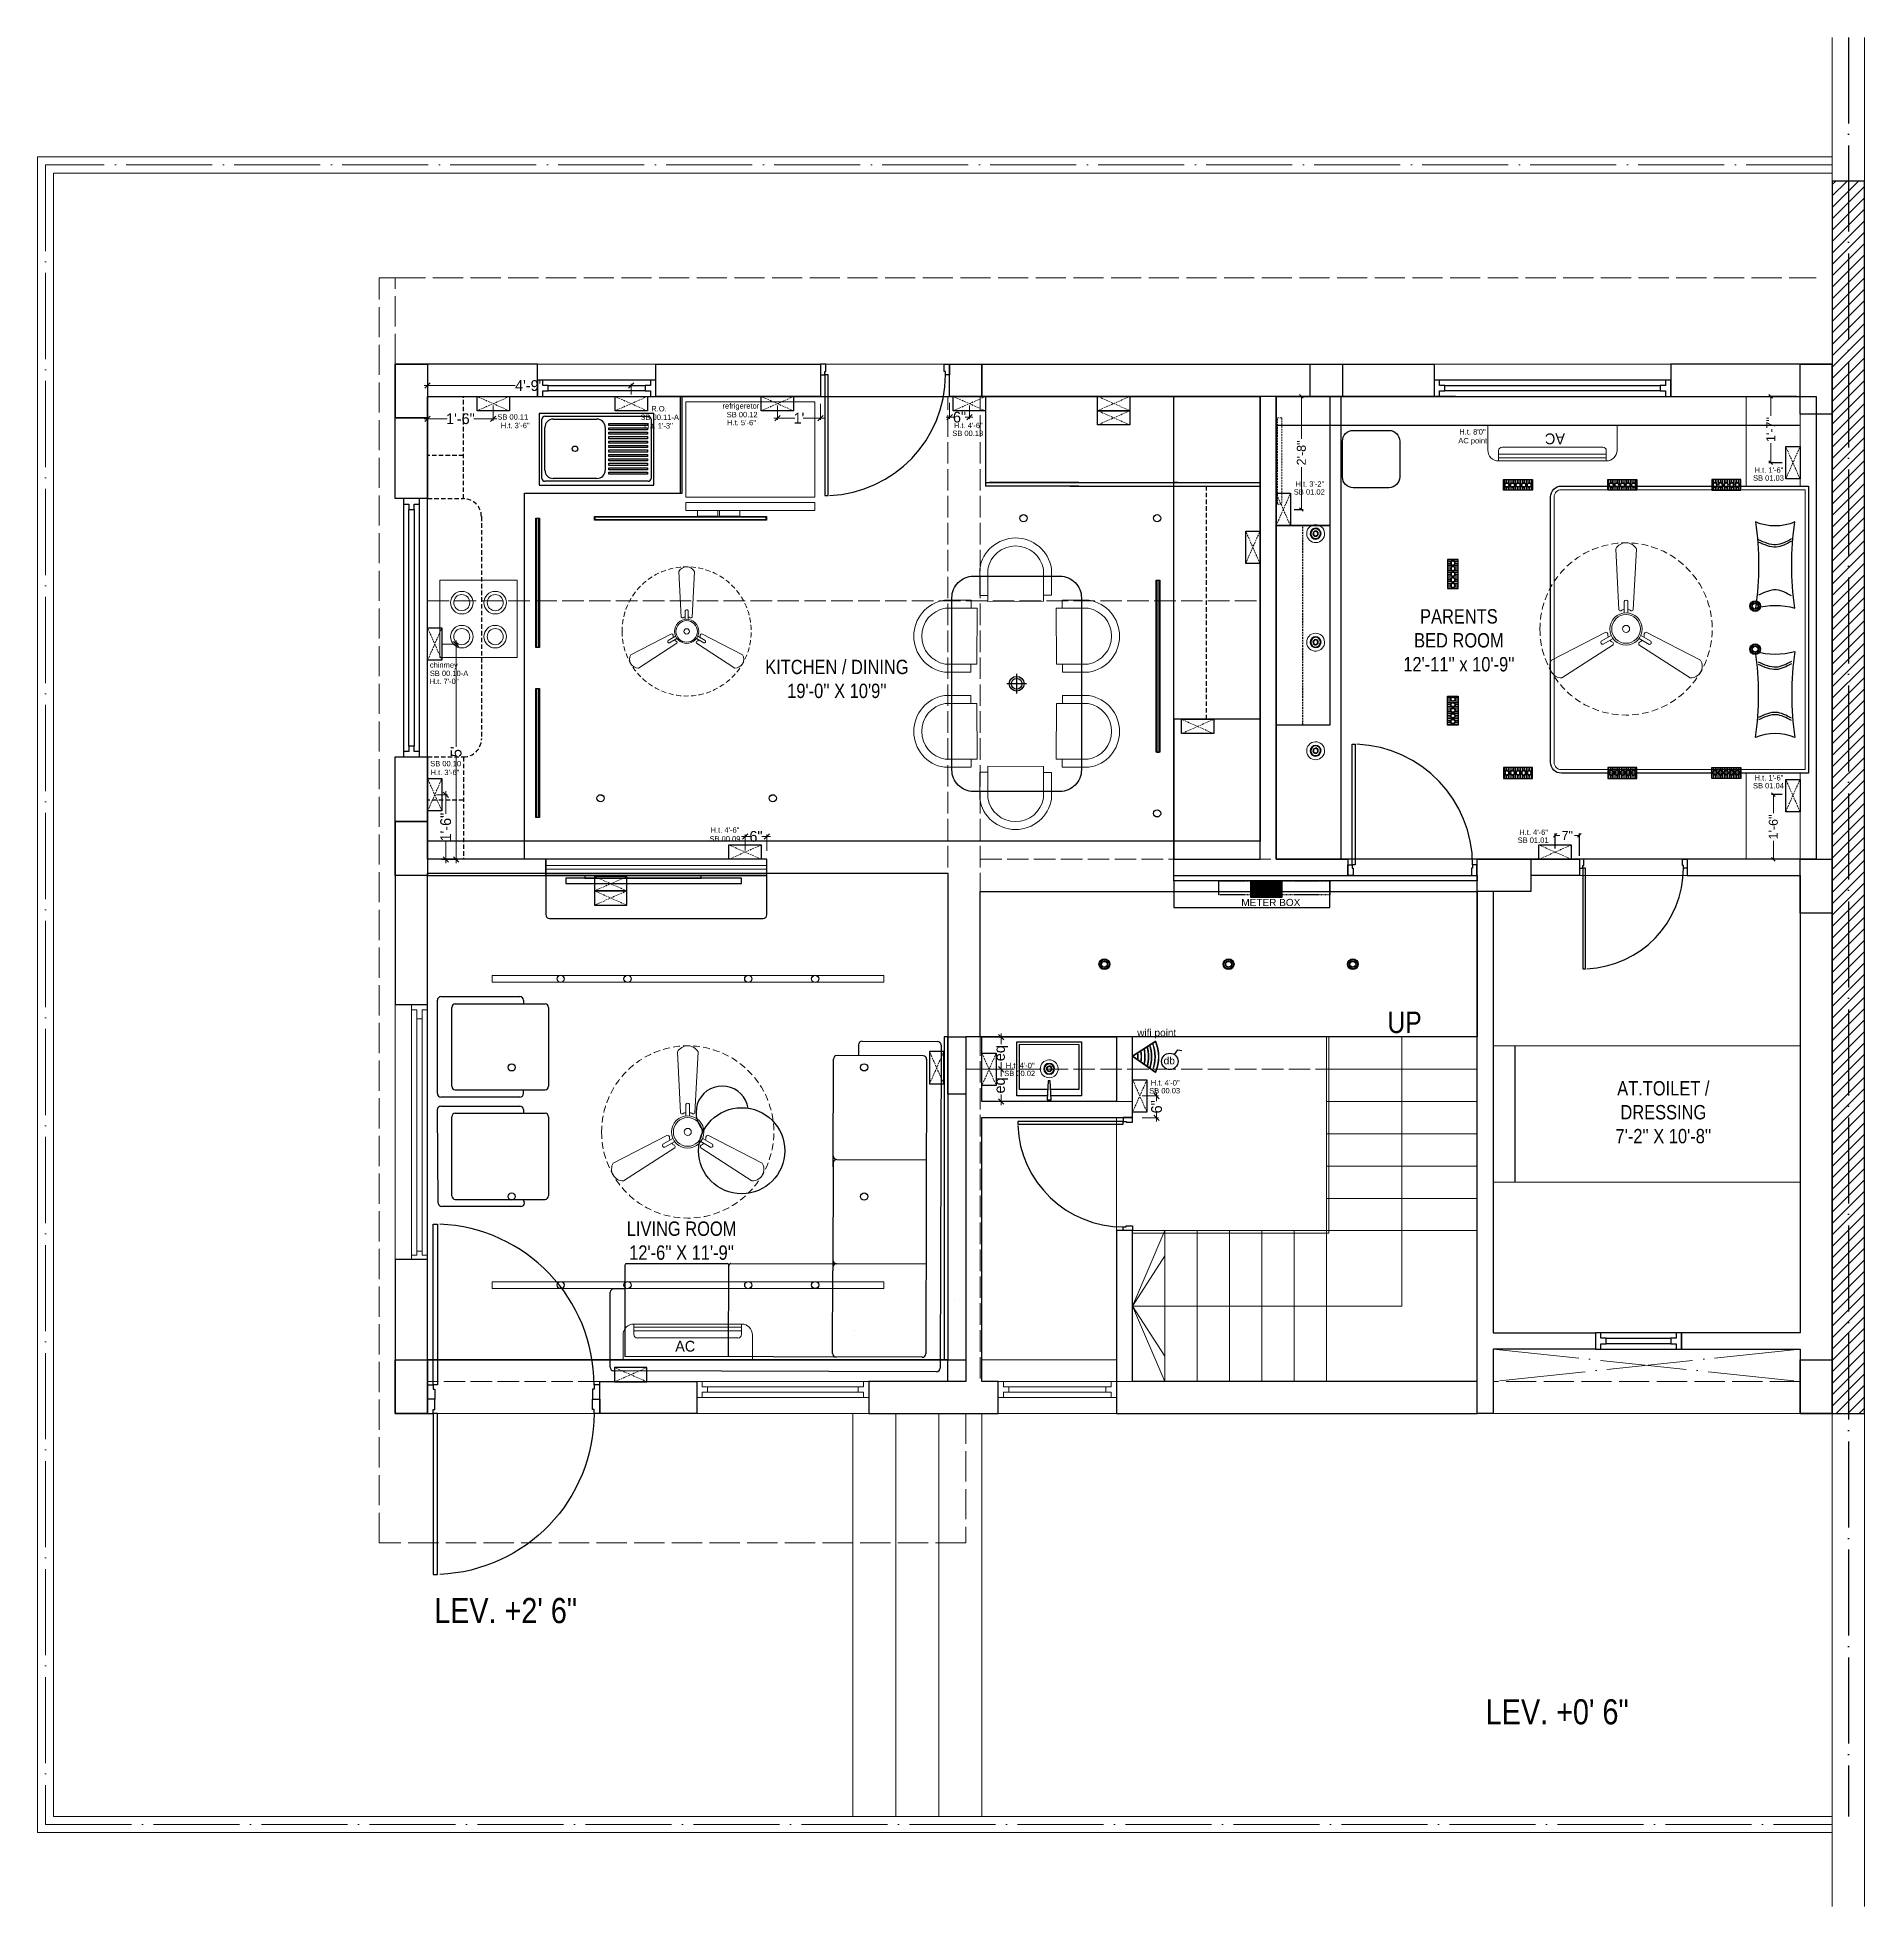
# Model space of a CAD drawing. Header units: millimetres. Extents: x 35877 to 3066687, y -650199 to -40525.
# Drawn here: x 147866 to 148375, y -179945 to -179424 of the extents above; entities that cross this region are included whole.
import ezdxf

# ---------------------------------------------------------------- set-up
doc = ezdxf.new("R2010")
doc.units = ezdxf.units.MM
doc.header["$MEASUREMENT"] = 0
doc.header["$PDMODE"] = 35
for name, pattern in [('ACAD_ISO02W100', [15, 12, -3]), ('ACAD_ISO04W100', [30, 24, -3, 0, -3]), ('DASHED', [0.75, 0.5, -0.25]), ('DASHED2', [0.375, 0.25, -0.125]), ('DASHEDX2', [1.5, 1, -0.5]), ('HIDDEN', [0.375, 0.25, -0.125])]:
    doc.linetypes.add(name, pattern=pattern)
doc.layers.get('Defpoints').update_dxf_attribs({"color": 220})
for name, color, linetype, lineweight in [('$TD_AUDIT_GENERATED_(A0BDF17)', 32, 'Continuous', 30), ('CENTERLINE ( COLUMN ) ~ DIM', 7, 'Continuous', 9), ('COLUMN', 1, 'Continuous', 30), ('dim05', 1, 'Continuous', 13), ('Dimension', 10, 'DASHEDX2', 20), ('el', 7, 'Continuous', 20), ('ELEC-wires', 1, 'DASHED2', 13), ('Electrical', 84, 'Continuous', 30), ('FIRST FLOOR ( TEXT )', 7, 'Continuous', 9), ('FUR', 250, 'Continuous', 0), ('FURNITURE', 32, 'Continuous', 9), ('furniture dimensions', 1, 'DASHED', 0), ('GROUND FLOOR', 7, 'Continuous', 9), ('GROUND FLOOR  ( HATCH )', 251, 'Continuous', 9), ('GROUND FLOOR  ( PLINE )', 251, 'Continuous', 30), ('GROUND FLOOR ( DW_RAIL )', 7, 'Continuous', 9), ('GROUND FLOOR ( STAIR )', 251, 'Continuous', 9), ('Labelling', 1, 'Continuous', 25), ('Text', 7, 'Continuous', 15), ('wall', 7, 'Continuous', 30), ('X_PLOT', 1, 'Continuous', 9), ('XX~SLAB ( BEAM )~ ( DIM )', 7, 'Continuous', 9)]:
    doc.layers.add(name, color=color, linetype=linetype, lineweight=lineweight)
for name, color, linetype in [('AR DOOR', 40, 'Continuous'), ('AR ELE-5', 134, 'Continuous'), ('GROUND FLOOR  ( Text )', 251, 'Continuous'), ('Labels and Texts', 8, 'Continuous'), ('str coll', 6, 'Continuous')]:
    doc.layers.add(name, color=color, linetype=linetype)
doc.layers.add('PDF_INT-ELEC SWITCH BOARD', color=7, linetype='Continuous', true_color=0x00751d)
doc.layers.add('XX~SLAB ( PLINE )', color=251, linetype='Continuous', plot=False)
doc.styles.add('Arial', font='arial.ttf')
doc.styles.add('century g', font='GOTHIC.TTF')
doc.styles.add("Cn_BT_0'-0", font='swissc.ttf')
doc.styles.add('KATHA', font='swissc.ttf')
doc.styles.get("Standard").update_dxf_attribs({"font": 'arial.ttf', "height": 6})
doc.styles.add('TEXT', font='eurr____.ttf')
doc.dimstyles.new('Archana', dxfattribs={"dimtxt": 2, "dimasz": 0.75, "dimexe": 0.5, "dimexo": 0.5, "dimgap": 0, "dimtad": 0, "dimzin": 0, "dimdsep": 46, "dimlunit": 4, "dimtxsty": 'century g', "dimblk": 'OBLIQUE', "dimcen": 0, "dimdle": 1, "dimclrd": 256, "dimclre": 256, "dimclrt": 256, "dimadec": 0, "dimazin": 0, "dimtfac": 1, "dimtofl": 0, "dimtmove": 1, "dimatfit": 3, "dimfxl": 1, "dimfxlon": 1, "dimtolj": 1, "dimtzin": 0, "dimlwd": -1, "dimlwe": -1, "dimarcsym": 0})
doc.dimstyles.new('ISO-25', dxfattribs={"dimtxt": 2.5, "dimasz": 1, "dimexe": 0.5, "dimexo": 1, "dimtad": 0, "dimdec": 1, "dimlunit": 4, "dimtxsty": 'Standard', "dimblk": 'OBLIQUE', "dimcen": 2.5, "dimclrd": 1, "dimclre": 1, "dimclrt": 5, "dimadec": 0, "dimazin": 0, "dimtfac": 1, "dimtdec": 1, "dimtmove": 0, "dimatfit": 3, "dimfxl": 1, "dimlwd": -1, "dimarcsym": 0})

# ---------------------------------------------------------------- blocks, each defined once
blk = doc.blocks.new('1')
at = {"color": 9, "true_color": 0xc7c8ca}
blk.add_lwpolyline([(133528.03, -183459.53), (133529.2, -183459.53), (133529.2, -183483.54), (133528.03, -183483.54)], close=True, dxfattribs=at)
at = {"layer": 'FURNITURE', "color": 9, "lineweight": 25, "true_color": 0xc7c8ca}
blk.add_line((133527.66, -183461.53), (133673.66, -183461.53), dxfattribs=at)
at = {"layer": 'FURNITURE', "color": 9, "linetype": 'DASHED', "lineweight": 25, "true_color": 0xc7c8ca}
blk.add_line((133535.13, -183545.12), (133535.13, -183489.56), dxfattribs=at)
at = {"layer": 'FURNITURE', "color": 9, "lineweight": 30, "true_color": 0xc7c8ca}
for points in [[(133527.66, -183453.53), (133542.6, -183453.53), (133542.6, -183489.56), (133527.66, -183489.56)], [(133527.66, -183489.56), (133542.6, -183489.56), (133542.6, -183545.12), (133527.66, -183545.12)]]:
    blk.add_lwpolyline(points, close=True, dxfattribs=at)
at = {"layer": 'FURNITURE', "color": 9, "true_color": 0xc7c8ca}
blk.add_lwpolyline([(133673.66, -183453.53), (133673.66, -183478.54), (133658.66, -183478.54), (133658.66, -183453.53), (133673.66, -183453.53)], dxfattribs=at)
at = {"layer": 'FURNITURE', "color": 9, "lineweight": 30, "true_color": 0xc7c8ca}
for points in [[(133549.14, -183463.02), (133559.1, -183463.02, -0.414214), (133562.1, -183466.02), (133562.1, -183475.98, -0.414214), (133559.1, -183478.98), (133549.14, -183478.98, -0.414214), (133546.14, -183475.98), (133546.14, -183466.02, -0.414214)], [(133604.13, -183555.54), (133604.13, -183481.54, -0.414214), (133607.13, -183478.54), (133676.06, -183478.54), (133676.06, -183558.54), (133607.13, -183558.54, -0.414214)]]:
    blk.add_lwpolyline(points, format="xyb", close=True, dxfattribs=at)
at = {"layer": 'FURNITURE', "color": 9, "true_color": 0xc7c8ca}
blk.add_lwpolyline([(133605.13, -183555.54), (133605.13, -183481.54, -0.414214), (133607.13, -183479.54), (133675.06, -183479.54), (133675.06, -183557.54), (133607.13, -183557.54, -0.414214)], format="xyb", close=True, dxfattribs=at)
blk.add_lwpolyline([(133673.65, -183558.52), (133658.65, -183558.52), (133658.65, -183582.53), (133673.65, -183582.53)], close=True, dxfattribs=at)
blk = doc.blocks.new('profile light')
at = {"layer": 'Electrical', "color": 152, "lineweight": 30, "true_color": 0x2776bb}
for points in [[(2936.21, 2698.23), (2900.21, 2698.23), (2900.21, 2699.29), (2936.21, 2699.29)], [(2900.31, 2699.1), (2900.31, 2698.42), (2936.12, 2698.42), (2936.12, 2699.1)], [(2900.32, 2699.08), (2900.32, 2698.44), (2936.1, 2698.44), (2936.1, 2699.08)]]:
    blk.add_lwpolyline(points, close=True, dxfattribs=at)
blk = doc.blocks.new('*U116')
for points in [[(-40, 0), (0, 0), (0, 30), (10, 30), (10, 100), (-40, 100)], [(0, 0), (0, -1120), (30, -1120), (30, 0)], [(1160, 0), (1120, 0), (1120, 30), (1110, 30), (1110, 100), (1160, 100)]]:
    blk.add_lwpolyline(points, close=True)
at = {"layer": 'AR ELE-5', "linetype": 'ByBlock', "ltscale": 15}
blk.add_arc((-2, 1), 1122, 272.373, 359.9653, dxfattribs=at)
blk = doc.blocks.new('*U18')
for points in [[(0, 0), (0, 1120), (-30, 1120), (-30, 0)], [(40, 0), (0, 0), (0, -30), (-10, -30), (-10, -100), (40, -100)], [(-1160, 0), (-1120, 0), (-1120, -30), (-1110, -30), (-1110, -100), (-1160, -100)]]:
    blk.add_lwpolyline(points, close=True)
at = {"layer": 'AR ELE-5', "linetype": 'ByBlock', "ltscale": 15}
blk.add_arc((2, -1), 1122, 92.373, 179.9653, dxfattribs=at)
blk = doc.blocks.new('*U20')
for points in [[(0, 0), (0, 1120), (30, 1120), (30, 0)], [(-40, 0), (0, 0), (0, -30), (10, -30), (10, -100), (-40, -100)], [(1160, 0), (1120, 0), (1120, -30), (1110, -30), (1110, -100), (1160, -100)]]:
    blk.add_lwpolyline(points, close=True)
at = {"layer": 'AR ELE-5', "linetype": 'ByBlock', "ltscale": 15}
blk.add_arc((-2, -1), 1122, 0.0347, 87.627, dxfattribs=at)
blk = doc.blocks.new('*U25')
for points in [[(-40, 0), (0, 0), (0, 30), (10, 30), (10, 100), (-40, 100)], [(0, 0), (0, -1120), (30, -1120), (30, 0)], [(1160, 0), (1120, 0), (1120, 30), (1110, 30), (1110, 100), (1160, 100)]]:
    blk.add_lwpolyline(points, close=True)
at = {"layer": 'AR ELE-5', "linetype": 'ByBlock', "ltscale": 15}
blk.add_arc((-2, 1), 1122, 272.373, 359.9653, dxfattribs=at)
blk = doc.blocks.new('sf sfs')
at = {"layer": 'FURNITURE', "color": 9, "true_color": 0xc7c8ca, "transparency": 33554687}
blk.add_line((3348685.97, -514612.12), (3348664.42, -514612.12), dxfattribs=at)
blk.add_lwpolyline([(3348664.42, -514612.12), (3348664.42, -514590.57), (3348685.97, -514590.57), (3348685.97, -514612.12)], dxfattribs=at)
for centre, radius in [((3348670.49, -514596.83), 3.14), ((3348670.49, -514596.83), 2.24), ((3348679.82, -514596.83), 3.14), ((3348679.82, -514596.83), 2.24), ((3348670.49, -514606.3), 3.14), ((3348679.82, -514606.3), 3.14), ((3348670.49, -514606.3), 2.24), ((3348679.82, -514606.3), 2.24)]:
    blk.add_circle(centre, radius, dxfattribs=at)
blk = doc.blocks.new('SED S')
at = {"layer": 'FURNITURE', "color": 9, "true_color": 0xc7c8ca, "transparency": 33554687, "elevation": -0.07, "flags": 128}
for points in [[(3340639.61, -514630.85), (3340639.61, -514629.27), (3340645.24, -514629.27), (3340645.24, -514630.85)], [(3340645.71, -514630.85), (3340645.71, -514629.27), (3340651.34, -514629.27), (3340651.34, -514630.85)]]:
    blk.add_lwpolyline(points, dxfattribs=at)
at = {"layer": 'FURNITURE', "color": 9, "true_color": 0xc7c8ca, "transparency": 33554687, "elevation": -0.07}
for points in [[(3340618.66, -514630.85), (3340618.66, -514633.06), (3340654.66, -514633.06), (3340654.66, -514630.85)], [(3340618.66, -514634.61), (3340618.66, -514661.17), (3340654.66, -514661.17), (3340654.66, -514634.61)]]:
    blk.add_lwpolyline(points, close=True, dxfattribs=at)
blk = doc.blocks.new('SD DSD')
at = {"layer": 'FURNITURE', "color": 9, "true_color": 0xc7c8ca, "transparency": 33554687}
for p, q in [((3348486.7, -514623.32), (3348486.68, -514619.42)), ((3348486.7, -514623.32), (3348502.25, -514623.25)), ((3348502.23, -514619.34), (3348502.25, -514623.25)), ((3348483.69, -514625.26), (3348479.79, -514625.25)), ((3348483.69, -514625.26), (3348483.66, -514640.81)), ((3348505.76, -514625.26), (3348509.66, -514625.25)), ((3348505.76, -514625.26), (3348505.79, -514640.81)), ((3348479.75, -514640.8), (3348483.66, -514640.81)), ((3348509.7, -514640.8), (3348505.79, -514640.81)), ((3348479.75, -514651.77), (3348483.66, -514651.76)), ((3348483.69, -514667.31), (3348483.66, -514651.76)), ((3348505.76, -514667.31), (3348505.79, -514651.76)), ((3348509.7, -514651.77), (3348505.79, -514651.76)), ((3348483.69, -514667.31), (3348479.79, -514667.32)), ((3348486.7, -514669.25), (3348486.68, -514673.16)), ((3348486.7, -514669.25), (3348502.25, -514669.32)), ((3348502.23, -514673.23), (3348502.25, -514669.32)), ((3348505.76, -514667.31), (3348509.66, -514667.32))]:
    blk.add_line(p, q, dxfattribs=at)
at = {"layer": 'FURNITURE', "color": 9, "true_color": 0xc7c8ca, "transparency": 33554687, "flags": 128}
for points in [[(3348502.23, -514621.56), (3348504.46, -514621.55), (3348504.42, -514614.17, 0.853613), (3348484.42, -514614.22), (3348484.46, -514621.65), (3348486.68, -514621.64)], [(3348502.22, -514619.34), (3348502.23, -514621.56), (3348502.2, -514614.36, 0.835758), (3348486.65, -514614.39), (3348486.67, -514619.42), (3348486.68, -514621.64)], [(3348481.97, -514640.8), (3348481.97, -514643.02), (3348474.58, -514643.01, -0.853613), (3348474.58, -514623.01), (3348482.01, -514623.02), (3348482.01, -514625.25)], [(3348507.48, -514640.8), (3348507.48, -514643.02), (3348514.87, -514643.01, 0.853613), (3348514.87, -514623.01), (3348507.44, -514623.02), (3348507.44, -514625.25)], [(3348479.75, -514640.79), (3348481.97, -514640.8), (3348474.77, -514640.78, -0.835758), (3348474.76, -514625.23), (3348479.79, -514625.24), (3348482.01, -514625.25)], [(3348509.7, -514640.79), (3348507.48, -514640.8), (3348514.68, -514640.78, 0.835758), (3348514.69, -514625.23), (3348509.66, -514625.24), (3348507.44, -514625.25)], [(3348481.97, -514651.77), (3348481.97, -514649.55), (3348474.58, -514649.57, 0.853613), (3348474.58, -514669.57), (3348482.01, -514669.55), (3348482.01, -514667.32)], [(3348507.48, -514651.77), (3348507.48, -514649.55), (3348514.87, -514649.57, -0.853613), (3348514.87, -514669.57), (3348507.44, -514669.55), (3348507.44, -514667.32)], [(3348479.75, -514651.78), (3348481.97, -514651.77), (3348474.77, -514651.79, 0.835758), (3348474.76, -514667.34), (3348479.79, -514667.33), (3348482.01, -514667.33)], [(3348509.7, -514651.78), (3348507.48, -514651.77), (3348514.68, -514651.79, -0.835758), (3348514.69, -514667.34), (3348509.66, -514667.33), (3348507.44, -514667.33)], [(3348502.23, -514671.01), (3348504.46, -514671.02), (3348504.42, -514678.4, -0.853613), (3348484.42, -514678.36), (3348484.46, -514670.92), (3348486.68, -514670.93)], [(3348502.22, -514673.23), (3348502.23, -514671.01), (3348502.2, -514678.21, -0.835758), (3348486.65, -514678.18), (3348486.67, -514673.16), (3348486.68, -514670.93)]]:
    blk.add_lwpolyline(points, format="xyb", dxfattribs=at)
at = {"layer": 'FURNITURE', "color": 9, "lineweight": 30, "true_color": 0xc7c8ca, "transparency": 33554687}
blk.add_lwpolyline([(3348506.78, -514676.29), (3348482.68, -514676.29, -0.414214), (3348476.68, -514670.29), (3348476.68, -514622.29, -0.414214), (3348482.68, -514616.29), (3348506.78, -514616.29, -0.414214), (3348512.78, -514622.29), (3348512.78, -514670.29, -0.414214)], format="xyb", close=True, dxfattribs=at)
blk = doc.blocks.new('fan')
at = {"layer": 'Electrical', "lineweight": 15, "ltscale": 20}
for p, q in [((3300835.29, -509900.78), (3300836.47, -509923.43)), ((3300841.81, -509923.43), (3300842.99, -509900.78)), ((3300838.47, -509924.57), (3300838.47, -509920.25)), ((3300839.81, -509920.28), (3300839.81, -509924.57)), ((3300831.66, -509931.77), (3300811.45, -509942.07)), ((3300866.83, -509942.07), (3300846.62, -509931.77)), ((3300815.3, -509948.74), (3300834.33, -509936.39)), ((3300829.93, -509935.08), (3300833.64, -509932.93)), ((3300834.31, -509934.09), (3300830.57, -509936.25)), ((3300843.95, -509936.39), (3300862.98, -509948.74)), ((3300847.68, -509936.23), (3300843.97, -509934.09)), ((3300844.64, -509932.93), (3300848.38, -509935.09))]:
    blk.add_line(p, q, dxfattribs=at)
at = {"layer": 'Electrical', "linetype": 'DASHED', "lineweight": 15, "ltscale": 5}
blk.add_circle((3300839.14, -509930.53), 32, dxfattribs=at)
at = {"layer": 'Electrical', "lineweight": 15, "ltscale": 20}
for centre, major_axis, start_param, end_param in [((3300839.14, -509902.94), (3.12, 3.12), -0.272136, 1.842967), ((3300839.14, -509930.53), (4.24, -4.24), 3.14161, 9.424795), ((3300839.14, -509930.53), (3.77, -3.77), 1.749190548672175e-05, 6.283202799085073), ((3300837.1, -509923.08), (0.51, 0.51), 2.863014, 4.257784), ((3300839.14, -509926.42), (2.27, -2.27), 2.565057, 2.951308), ((3300839.13, -509920.5), (0.501, 0.501), -0.465536, 1.983618), ((3300839.14, -509926.42), (2.27, 2.27), 0.19032, 0.57657), ((3300841.18, -509923.08), (0.51, -0.51), 5.167028, 6.561799), ((3300831.67, -509932.49), (0.51, -0.51), 0.978238, 2.373008), ((3300835.59, -509932.58), (2.27, -2.27), 3.855511, 4.241762), ((3300839.14, -509930.53), (0.943, 0.943), 1.570814, 7.853999), ((3300842.69, -509932.58), (2.27, 2.27), 5.183051, 5.569301), ((3300846.61, -509932.49), (0.51, -0.51), 2.339416, 3.734186), ((3300830.46, -509935.55), (0.501, -0.501), 3.199655, 5.648809), ((3300835.59, -509932.58), (2.27, -2.27), 4.659452, 5.045703), ((3300833.71, -509936.02), (0.51, 0.51), -1.325776, 0.068994), ((3300844.57, -509936.02), (0.51, -0.51), 3.072633, 4.467404), ((3300842.69, -509932.58), (2.27, 2.27), 4.37911, 4.765361), ((3300847.83, -509935.54), (0.501, 0.501), 3.723254, 6.172408), ((3300815.25, -509944.32), (3.12, -3.12), 3.393055, 5.508159), ((3300863.03, -509944.32), (3.12, -3.12), 5.48745, 7.602554)]:
    blk.add_ellipse(centre, major_axis=major_axis, ratio=1, start_param=start_param, end_param=end_param, dxfattribs=at)
blk = doc.blocks.new('ac paln')
at = {"layer": 'Electrical', "lineweight": 15}
for p, q in [((389238.69, -37646.36), (389238.69, -37610.34)), ((389238.69, -37610.34), (389245.67, -37610.34)), ((389244.81, -37642.35), (389244.81, -37614.35)), ((389245.81, -37613.35), (389248.68, -37613.35)), ((389246.82, -37643.35), (389246.82, -37613.35)), ((389247.82, -37643.35), (389247.82, -37613.35)), ((389248.68, -37613.35), (389248.68, -37643.35)), ((389248.68, -37643.35), (389248.68, -37613.35)), ((389245.67, -37646.36), (389238.69, -37646.36)), ((389245.81, -37643.35), (389248.68, -37643.35)), ((389248.68, -37643.35), (389248.68, -37643.35))]:
    blk.add_line(p, q, dxfattribs=at)
for centre, start, end in [((389245.67, -37613.35), 0, 90), ((389245.67, -37643.35), 270, 0)]:
    blk.add_arc(centre, 3.01, start, end, dxfattribs=at)
at = {"layer": 'Electrical', "lineweight": 15, "extrusion": (0, 0, -1)}
for centre, start_param, end_param in [((389245.81, -37614.35), -0.785398, 0.785398), ((389245.81, -37642.35), 3.926991, 5.497787)]:
    blk.add_ellipse(centre, major_axis=(-0.71, 0.71), ratio=1, start_param=start_param, end_param=end_param, dxfattribs=at)
at = {"layer": 'Text', "style": 'TEXT'}
blk.add_text('AC', height=3, rotation=270, dxfattribs=at).set_placement((389241.02, -37624.87))
blk = doc.blocks.new('asaasd')
at = {"layer": 'Electrical', "color": 5, "lineweight": 5, "ltscale": 8}
blk.add_ellipse((4539.27, 3683.15), major_axis=(1.69, -1.84), ratio=1, start_param=-0.785398, end_param=5.497787, dxfattribs=at)
at = {"layer": 'Electrical', "color": 5, "ltscale": 8}
for major_axis, start_param, end_param in [((1.02, -1.1), -0.785398, 5.497787), ((-1.01, -0.93), 0.785398, 7.068583), ((-0.544, -0.501), 0.785398, 7.068583), ((-0.453, -0.417), 0.785398, 7.068583)]:
    blk.add_ellipse((4539.27, 3683.15), major_axis=major_axis, ratio=1, start_param=start_param, end_param=end_param, dxfattribs=at)
blk = doc.blocks.new('HYTJUK')
at = {"layer": 'Electrical', "lineweight": -3, "true_color": 0x000000}
h = blk.add_hatch(dxfattribs=at)
h.set_pattern_fill('ANSI31', color=18, scale=4, angle=225)
h.set_pattern_definition([(270, (141588.84366, -3593.0246), (0.5, -2e-16), [])])
h.paths.add_polyline_path([(128595.32, 17374.81), (128596.19, 17375.86, -0.675401), (128596.65, 17377, -0.15536), (128597.03, 17376.88), (128597.65, 17377.63), (128597.65, 17377.81), (128589.56, 17377.81), (128589.56, 17374.81)])
h.paths.add_polyline_path([(128590.43, 17375.68, -1), (128590.43, 17377, -1)], flags=16)
h.paths.add_polyline_path([(128591.98, 17377, -1), (128591.98, 17375.68, -1)], flags=16)
h.paths.add_polyline_path([(128590.43, 17375.81, -1), (128590.43, 17376.87, -1)], flags=0)
h.paths.add_polyline_path([(128591.98, 17376.87, -1), (128591.98, 17375.81, -1)], flags=0)
h.paths.add_polyline_path([(128593.54, 17377, -1), (128593.54, 17375.68, -1)], flags=16)
h.paths.add_polyline_path([(128593.54, 17376.87, -1), (128593.54, 17375.81, -1)], flags=0)
h.paths.add_polyline_path([(128595.09, 17377, -1), (128595.09, 17375.68, -1)], flags=16)
h.paths.add_polyline_path([(128595.09, 17376.87, -1), (128595.09, 17375.81, -1)], flags=0)
h.paths.add_polyline_path([(128596.19, 17375.86), (128595.32, 17374.81), (128597.65, 17374.81), (128597.65, 17377.63), (128597.03, 17376.88, -0.731062), (128596.65, 17375.68, -0.193744)], flags=17)
at = {"layer": 'Electrical', "color": 240, "true_color": 0xed1f24}
blk.add_lwpolyline([(128597.65, 17374.81), (128589.56, 17374.81), (128589.56, 17377.81), (128597.65, 17377.81)], close=True, dxfattribs=at)
at = {"layer": 'Electrical', "color": 18, "lineweight": -3, "true_color": 0x000000}
for centre, radius in [((128590.43, 17376.34), 0.662), ((128590.43, 17376.34), 0.53), ((128591.98, 17376.34), 0.662), ((128591.98, 17376.34), 0.53), ((128593.54, 17376.34), 0.662), ((128593.54, 17376.34), 0.53), ((128595.09, 17376.34), 0.662), ((128595.09, 17376.34), 0.53), ((128596.65, 17376.34), 0.662), ((128596.65, 17376.34), 0.53)]:
    blk.add_circle(centre, radius, dxfattribs=at)
blk = doc.blocks.new('6616')
at = {"color": 242, "linetype": 'DASHED', "true_color": 0xcd2027}
for p, q in [((386784.79, -36915.77), (386775.78, -36911.78)), ((386784.79, -36911.78), (386775.78, -36915.77))]:
    blk.add_line(p, q, dxfattribs=at)
at = {"layer": 'ELEC-wires', "color": 5, "linetype": 'ByBlock', "lineweight": 30, "ltscale": 4}
blk.add_lwpolyline([(386775.78, -36911.78), (386784.79, -36911.78), (386784.79, -36915.77), (386775.78, -36915.77)], close=True, dxfattribs=at)
blk = doc.blocks.new('WIFI')
at = {"layer": '$TD_AUDIT_GENERATED_(A0BDF17)', "lineweight": 13, "true_color": 0xc7c8ca}
h = blk.add_hatch(color=9, dxfattribs=at)
h.dxf.hatch_style = 1
h.paths.add_polyline_path([(3320075.15, -510037.5), (3320075.24, -510037.64, -0.206837), (3320083.72, -510037.64), (3320083.82, -510037.5, 0.208331)])
h.paths.add_polyline_path([(3320075.66, -510038.29), (3320075.76, -510038.44, -0.179121), (3320083.18, -510038.42), (3320083.28, -510038.28, 0.181041)])
h.paths.add_polyline_path([(3320076.19, -510039.11), (3320076.29, -510039.25, -0.151306), (3320082.61, -510039.23), (3320082.71, -510039.09, 0.153663)])
h.paths.add_polyline_path([(3320076.65, -510039.81), (3320076.74, -510039.95, -0.127939), (3320082.13, -510039.93), (3320082.23, -510039.78, 0.130675)])
h.paths.add_polyline_path([(3320077.21, -510040.67), (3320077.31, -510040.82, -0.099586), (3320081.53, -510040.79), (3320081.63, -510040.64, 0.102799)])
h.paths.add_polyline_path([(3320077.79, -510041.56), (3320077.89, -510041.71, -0.070714), (3320080.9, -510041.69), (3320081.01, -510041.54, 0.074439)])
h.paths.add_polyline_path([(3320080.36, -510042.46, 0.045415), (3320078.39, -510042.48), (3320078.5, -510042.64, -0.041129), (3320080.25, -510042.62)])
at = {"layer": '$TD_AUDIT_GENERATED_(A0BDF17)', "color": 5, "lineweight": 53}
for q in [(3320075.15, -510037.5), (3320083.82, -510037.5)]:
    blk.add_line((3320079.34, -510043.93), q, dxfattribs=at)
at = {"layer": '$TD_AUDIT_GENERATED_(A0BDF17)', "lineweight": 13}
for centre, radius, start, end in [((3320079.48, -510047.46), 10.86, 66.4636, 113.5364), ((3320079.48, -510048.46), 10.86, 69.5551, 110.602), ((3320079.48, -510048.46), 10.69, 69.7839, 110.4045), ((3320079.48, -510049.45), 10.86, 72.6901, 107.6338), ((3320079.48, -510049.45), 10.69, 72.9716, 107.3874), ((3320079.48, -510050.29), 10.86, 75.3462, 105.1259), ((3320079.48, -510051.29), 10.86, 78.5929, 102.0702), ((3320079.48, -510051.29), 10.69, 78.9794, 101.7278), ((3320079.48, -510052.28), 10.86, 81.9217, 98.9505), ((3320079.48, -510052.28), 10.69, 82.3715, 98.5509), ((3320079.48, -510053.28), 10.86, 85.3513, 95.7524), ((3320079.48, -510053.28), 10.69, 85.8705, 95.2913)]:
    blk.add_arc(centre, radius, start, end, dxfattribs=at)
at = {"layer": '$TD_AUDIT_GENERATED_(A0BDF17)', "color": 252, "lineweight": 13, "true_color": 0x939598}
blk.add_arc((3320079.48, -510047.46), 10.69, 66.6419, 113.3863, dxfattribs=at)
at = {"layer": 'Labels and Texts', "lineweight": 13}
blk.add_arc((3320079.48, -510050.29), 10.69, 75.6739, 104.837, dxfattribs=at)
blk = doc.blocks.new('_Oblique')
at = {"layer": 'wall', "color": 0, "lineweight": -2}
blk.add_line((-0.5, -0.5), (0.5, 0.5), dxfattribs=at)
blk = doc.blocks.new('*D702')
at = {"layer": 'Defpoints', "color": 0, "linetype": 'Continuous', "lineweight": 0, "transparency": 16777216}
for p in [(148128.93, -179703.07), (148128.93, -179712.07), (148134.26, -179712.07)]:
    blk.add_point(p, dxfattribs=at)
at = {"layer": 'furniture dimensions', "color": 5, "linetype": 'ByBlock', "transparency": 16777216}
blk.add_line((148130.26, -179703.07), (148134.76, -179703.07), dxfattribs=at)
at = {"layer": 'furniture dimensions', "color": 5, "linetype": 'Continuous', "transparency": 16777216}
for p, q in [((148134.26, -179702.07), (148134.26, -179705.05)), ((148134.26, -179713.07), (148134.26, -179710.08)), ((148130.26, -179712.07), (148134.76, -179712.07))]:
    blk.add_line(p, q, dxfattribs=at)
at = {"layer": 'furniture dimensions', "color": 5, "linetype": 'Continuous', "transparency": 16777216, "xscale": 1.5, "yscale": 1.5, "zscale": 1.5}
for p, rotation in [((148134.26, -179703.07), 90), ((148134.26, -179712.07), 270)]:
    blk.add_blockref('_Oblique', p, dxfattribs=dict(at, rotation=rotation))
at = {"layer": 'furniture dimensions', "linetype": 'Continuous', "lineweight": 0, "transparency": 16777216, "insert": (148134.26, -179707.57), "char_height": 3, "attachment_point": 5, "rotation": 90, "style": 'century g'}
blk.add_mtext('\\A1;eq', dxfattribs=at)
blk = doc.blocks.new('*D703')
at = {"layer": 'Defpoints', "color": 0, "linetype": 'Continuous', "lineweight": 0, "transparency": 16777216}
for p in [(148128.93, -179712.07), (148134.26, -179712.07), (148128.93, -179721.07)]:
    blk.add_point(p, dxfattribs=at)
at = {"layer": 'furniture dimensions', "color": 5, "linetype": 'Continuous', "transparency": 16777216}
for p, q in [((148134.26, -179711.07), (148134.26, -179714.05)), ((148130.26, -179712.07), (148134.76, -179712.07)), ((148134.26, -179722.07), (148134.26, -179719.08))]:
    blk.add_line(p, q, dxfattribs=at)
at = {"layer": 'furniture dimensions', "color": 5, "linetype": 'ByBlock', "transparency": 16777216}
blk.add_line((148130.26, -179721.07), (148134.76, -179721.07), dxfattribs=at)
at = {"layer": 'furniture dimensions', "color": 5, "linetype": 'Continuous', "transparency": 16777216, "xscale": 1.5, "yscale": 1.5, "zscale": 1.5}
for p, rotation in [((148134.26, -179712.07), 90), ((148134.26, -179721.07), 270)]:
    blk.add_blockref('_Oblique', p, dxfattribs=dict(at, rotation=rotation))
at = {"layer": 'furniture dimensions', "linetype": 'Continuous', "lineweight": 0, "transparency": 16777216, "insert": (148134.26, -179716.57), "char_height": 3, "attachment_point": 5, "rotation": 90, "style": 'century g'}
blk.add_mtext('\\A1;eq', dxfattribs=at)
blk = doc.blocks.new('*D704')
at = {"layer": 'Defpoints', "color": 0, "linetype": 'Continuous', "lineweight": 0, "transparency": 16777216}
for p in [(148031.18, -179521.53), (147974.43, -179525.49), (148031.18, -179524.53)]:
    blk.add_point(p, dxfattribs=at)
at = {"layer": 'furniture dimensions', "color": 5, "linetype": 'Continuous', "transparency": 16777216}
for p, q in [((147973.43, -179521.53), (147998.84, -179521.53)), ((148032.18, -179521.53), (148006.77, -179521.53)), ((148031.18, -179524.03), (148031.18, -179521.03))]:
    blk.add_line(p, q, dxfattribs=at)
at = {"layer": 'furniture dimensions', "color": 5, "linetype": 'ByBlock', "transparency": 16777216}
blk.add_line((147974.43, -179524.99), (147974.43, -179521.03), dxfattribs=at)
at = {"layer": 'furniture dimensions', "color": 5, "linetype": 'Continuous', "transparency": 16777216, "xscale": 1.5, "yscale": 1.5, "zscale": 1.5, "rotation": 180}
blk.add_blockref('_Oblique', (147974.43, -179521.53), dxfattribs=at)
at = {"layer": 'furniture dimensions', "color": 5, "linetype": 'Continuous', "transparency": 16777216, "xscale": 1.5, "yscale": 1.5, "zscale": 1.5}
blk.add_blockref('_Oblique', (148031.18, -179521.53), dxfattribs=at)
at = {"layer": 'furniture dimensions', "linetype": 'Continuous', "lineweight": 0, "transparency": 16777216, "insert": (148002.8, -179521.53), "char_height": 3, "attachment_point": 5, "style": 'century g'}
blk.add_mtext('\\A1;4\'-9"', dxfattribs=at)
blk = doc.blocks.new('*D705')
at = {"layer": 'Defpoints', "color": 0, "linetype": 'Continuous', "lineweight": 0, "transparency": 16777216}
for p in [(148071.93, -179526.56), (148083.93, -179524.57), (148071.93, -179530.61)]:
    blk.add_point(p, dxfattribs=at)
at = {"layer": 'furniture dimensions', "color": 5, "linetype": 'Continuous', "transparency": 16777216}
for p, q in [((148071.93, -179527.06), (148071.93, -179531.11)), ((148070.93, -179530.61), (148076.78, -179530.61)), ((148084.93, -179530.61), (148079.07, -179530.61))]:
    blk.add_line(p, q, dxfattribs=at)
at = {"layer": 'furniture dimensions', "color": 5, "linetype": 'ByBlock', "transparency": 16777216}
blk.add_line((148083.93, -179526.61), (148083.93, -179531.11), dxfattribs=at)
at = {"layer": 'furniture dimensions', "color": 5, "linetype": 'Continuous', "transparency": 16777216, "xscale": 1.5, "yscale": 1.5, "zscale": 1.5, "rotation": 180}
blk.add_blockref('_Oblique', (148071.93, -179530.61), dxfattribs=at)
at = {"layer": 'furniture dimensions', "color": 5, "linetype": 'Continuous', "transparency": 16777216, "xscale": 1.5, "yscale": 1.5, "zscale": 1.5}
blk.add_blockref('_Oblique', (148083.93, -179530.61), dxfattribs=at)
at = {"layer": 'furniture dimensions', "linetype": 'Continuous', "lineweight": 0, "transparency": 16777216, "insert": (148077.93, -179530.61), "char_height": 3, "attachment_point": 5, "style": 'century g'}
blk.add_mtext("\\A1;1'", dxfattribs=at)
blk = doc.blocks.new('*D706')
at = {"layer": 'Defpoints', "color": 0, "linetype": 'Continuous', "lineweight": 0, "transparency": 16777216}
for p in [(148172.92, -179719.5), (148170.93, -179725.57), (148177.6, -179725.57)]:
    blk.add_point(p, dxfattribs=at)
at = {"layer": 'furniture dimensions', "color": 5, "linetype": 'ByBlock', "transparency": 16777216}
blk.add_line((148173.6, -179719.5), (148178.1, -179719.5), dxfattribs=at)
at = {"layer": 'furniture dimensions', "color": 5, "linetype": 'Continuous', "transparency": 16777216}
for p, q in [((148177.6, -179718.5), (148177.6, -179720.92)), ((148173.6, -179725.57), (148178.1, -179725.57)), ((148177.6, -179726.57), (148177.6, -179724.15))]:
    blk.add_line(p, q, dxfattribs=at)
at = {"layer": 'furniture dimensions', "color": 5, "linetype": 'Continuous', "transparency": 16777216, "xscale": 1.5, "yscale": 1.5, "zscale": 1.5}
for p, rotation in [((148177.6, -179719.5), 90), ((148177.6, -179725.57), 270)]:
    blk.add_blockref('_Oblique', p, dxfattribs=dict(at, rotation=rotation))
at = {"layer": 'furniture dimensions', "linetype": 'Continuous', "lineweight": 0, "transparency": 16777216, "insert": (148177.6, -179722.53), "char_height": 3, "attachment_point": 5, "rotation": 90, "style": 'century g'}
blk.add_mtext('\\A1;6"', dxfattribs=at)
blk = doc.blocks.new('*D707')
at = {"layer": 'Defpoints', "color": 0, "linetype": 'Continuous', "lineweight": 0, "transparency": 16777216}
for p in [(148119.93, -179524.57), (148125.43, -179526.56), (148119.93, -179530.32)]:
    blk.add_point(p, dxfattribs=at)
at = {"layer": 'furniture dimensions', "color": 5, "linetype": 'Continuous', "transparency": 16777216}
for p, q in [((148119.93, -179526.32), (148119.93, -179530.82)), ((148118.93, -179530.32), (148121.06, -179530.32)), ((148126.43, -179530.32), (148124.29, -179530.32))]:
    blk.add_line(p, q, dxfattribs=at)
at = {"layer": 'furniture dimensions', "color": 5, "linetype": 'ByBlock', "transparency": 16777216}
blk.add_line((148125.43, -179527.06), (148125.43, -179530.82), dxfattribs=at)
at = {"layer": 'furniture dimensions', "color": 5, "linetype": 'Continuous', "transparency": 16777216, "xscale": 1.5, "yscale": 1.5, "zscale": 1.5, "rotation": 180}
blk.add_blockref('_Oblique', (148119.93, -179530.32), dxfattribs=at)
at = {"layer": 'furniture dimensions', "color": 5, "linetype": 'Continuous', "transparency": 16777216, "xscale": 1.5, "yscale": 1.5, "zscale": 1.5}
blk.add_blockref('_Oblique', (148125.43, -179530.32), dxfattribs=at)
at = {"layer": 'furniture dimensions', "linetype": 'Continuous', "lineweight": 0, "transparency": 16777216, "insert": (148122.68, -179530.32), "char_height": 3, "attachment_point": 5, "style": 'century g'}
blk.add_mtext('\\A1;6"', dxfattribs=at)
blk = doc.blocks.new('*D708')
at = {"layer": 'Defpoints', "color": 0, "linetype": 'Continuous', "lineweight": 0, "transparency": 16777216}
for p in [(147976.42, -179635.57), (147977.76, -179653.57), (147979.48, -179653.57)]:
    blk.add_point(p, dxfattribs=at)
at = {"layer": 'furniture dimensions', "color": 5, "linetype": 'ByBlock', "transparency": 16777216}
blk.add_line((147976.92, -179635.57), (147979.98, -179635.57), dxfattribs=at)
at = {"layer": 'furniture dimensions', "color": 5, "linetype": 'Continuous', "transparency": 16777216}
for p, q in [((147979.48, -179634.57), (147979.48, -179640.85)), ((147979.48, -179654.57), (147979.48, -179648.29)), ((147978.26, -179653.57), (147979.98, -179653.57))]:
    blk.add_line(p, q, dxfattribs=at)
at = {"layer": 'furniture dimensions', "color": 5, "linetype": 'Continuous', "transparency": 16777216, "xscale": 1.5, "yscale": 1.5, "zscale": 1.5}
for p, rotation in [((147979.48, -179635.57), 90), ((147979.48, -179653.57), 270)]:
    blk.add_blockref('_Oblique', p, dxfattribs=dict(at, rotation=rotation))
at = {"layer": 'furniture dimensions', "linetype": 'Continuous', "lineweight": 0, "transparency": 16777216, "insert": (147979.48, -179644.57), "char_height": 3, "attachment_point": 5, "rotation": 90, "style": 'century g'}
blk.add_mtext('\\A1;1\'-6"', dxfattribs=at)
blk = doc.blocks.new('*D710')
at = {"layer": 'Defpoints', "color": 0, "linetype": 'Continuous', "lineweight": 0, "transparency": 16777216}
for p in [(147976.42, -179593.55), (147978.76, -179653.57), (147982.4, -179653.57)]:
    blk.add_point(p, dxfattribs=at)
at = {"layer": 'furniture dimensions', "color": 5, "linetype": 'ByBlock', "transparency": 16777216}
blk.add_line((147978.4, -179593.55), (147982.9, -179593.55), dxfattribs=at)
at = {"layer": 'furniture dimensions', "color": 5, "linetype": 'Continuous', "transparency": 16777216}
for p, q in [((147982.4, -179592.55), (147982.4, -179622.2)), ((147982.4, -179654.57), (147982.4, -179624.91)), ((147979.26, -179653.57), (147982.9, -179653.57))]:
    blk.add_line(p, q, dxfattribs=at)
at = {"layer": 'furniture dimensions', "color": 5, "linetype": 'Continuous', "transparency": 16777216, "xscale": 1.5, "yscale": 1.5, "zscale": 1.5}
for p, rotation in [((147982.4, -179593.55), 90), ((147982.4, -179653.57), 270)]:
    blk.add_blockref('_Oblique', p, dxfattribs=dict(at, rotation=rotation))
at = {"layer": 'furniture dimensions', "linetype": 'Continuous', "lineweight": 0, "transparency": 16777216, "insert": (147982.4, -179623.56), "char_height": 3, "attachment_point": 5, "rotation": 90, "style": 'century g'}
blk.add_mtext("\\A1;5'", dxfattribs=at)
blk = doc.blocks.new('*D700')
at = {"layer": 'Defpoints', "color": 0, "linetype": 'Continuous', "lineweight": 0, "transparency": 16777216}
for p in [(147992.73, -179526.56), (147974.43, -179529.53), (147992.73, -179530.77)]:
    blk.add_point(p, dxfattribs=at)
at = {"layer": 'furniture dimensions', "color": 5, "linetype": 'Continuous', "transparency": 16777216}
for p, q in [((147992.73, -179527.06), (147992.73, -179531.27)), ((147973.43, -179530.77), (147979.86, -179530.77)), ((147993.73, -179530.77), (147987.3, -179530.77))]:
    blk.add_line(p, q, dxfattribs=at)
at = {"layer": 'furniture dimensions', "color": 5, "linetype": 'ByBlock', "transparency": 16777216}
blk.add_line((147974.43, -179530.03), (147974.43, -179531.27), dxfattribs=at)
at = {"layer": 'furniture dimensions', "color": 5, "linetype": 'Continuous', "transparency": 16777216, "xscale": 1.5, "yscale": 1.5, "zscale": 1.5, "rotation": 180}
blk.add_blockref('_Oblique', (147974.43, -179530.77), dxfattribs=at)
at = {"layer": 'furniture dimensions', "color": 5, "linetype": 'Continuous', "transparency": 16777216, "xscale": 1.5, "yscale": 1.5, "zscale": 1.5}
blk.add_blockref('_Oblique', (147992.73, -179530.77), dxfattribs=at)
at = {"layer": 'furniture dimensions', "linetype": 'Continuous', "lineweight": 0, "transparency": 16777216, "insert": (147983.58, -179530.77), "char_height": 3, "attachment_point": 5, "style": 'century g'}
blk.add_mtext('\\A1;1\'-6"', dxfattribs=at)
blk = doc.blocks.new('*D701')
at = {"layer": 'Defpoints', "color": 0, "linetype": 'Continuous', "lineweight": 0, "transparency": 16777216}
for p in [(148068.97, -179647.17), (148062.93, -179651.54), (148068.97, -179653.53)]:
    blk.add_point(p, dxfattribs=at)
at = {"layer": 'furniture dimensions', "color": 5, "linetype": 'Continuous', "transparency": 16777216}
for p, q in [((148061.93, -179647.17), (148064.34, -179647.17)), ((148069.97, -179647.17), (148067.56, -179647.17)), ((148068.97, -179651.17), (148068.97, -179646.67))]:
    blk.add_line(p, q, dxfattribs=at)
at = {"layer": 'furniture dimensions', "color": 5, "linetype": 'ByBlock', "transparency": 16777216}
blk.add_line((148062.93, -179651.04), (148062.93, -179646.67), dxfattribs=at)
at = {"layer": 'furniture dimensions', "color": 5, "linetype": 'Continuous', "transparency": 16777216, "xscale": 1.5, "yscale": 1.5, "zscale": 1.5, "rotation": 180}
blk.add_blockref('_Oblique', (148062.93, -179647.17), dxfattribs=at)
at = {"layer": 'furniture dimensions', "color": 5, "linetype": 'Continuous', "transparency": 16777216, "xscale": 1.5, "yscale": 1.5, "zscale": 1.5}
blk.add_blockref('_Oblique', (148068.97, -179647.17), dxfattribs=at)
at = {"layer": 'furniture dimensions', "linetype": 'Continuous', "lineweight": 0, "transparency": 16777216, "insert": (148065.95, -179647.17), "char_height": 3, "attachment_point": 5, "style": 'century g'}
blk.add_mtext('\\A1;6"', dxfattribs=at)
blk = doc.blocks.new('*D711')
at = {"layer": 'Defpoints', "color": 0, "lineweight": 0, "transparency": 16777216}
for p in [(148212.58, -179524.53), (148217.96, -179524.53), (148214.91, -179556.05)]:
    blk.add_point(p, dxfattribs=at)
at = {"layer": 'dim05', "color": 1, "linetype": 'Continuous', "lineweight": -2, "transparency": 16777216}
for p, q in [((148213.58, -179524.53), (148218.46, -179524.53)), ((148215.91, -179556.05), (148218.46, -179556.05))]:
    blk.add_line(p, q, dxfattribs=at)
at = {"layer": 'dim05', "color": 1, "linetype": 'Continuous', "transparency": 16777216}
for p, q in [((148217.96, -179524.53), (148217.96, -179536.32)), ((148217.96, -179556.05), (148217.96, -179544.26))]:
    blk.add_line(p, q, dxfattribs=at)
at = {"layer": 'dim05', "color": 1, "transparency": 16777216}
for p, rotation in [((148217.96, -179524.53), 90), ((148217.96, -179556.05), 270)]:
    blk.add_blockref('_Oblique', p, dxfattribs=dict(at, rotation=rotation))
at = {"layer": 'dim05', "color": 5, "lineweight": 25, "transparency": 16777216, "insert": (148217.96, -179540.29), "char_height": 2.5, "attachment_point": 5, "rotation": 90, "style": 'Arial'}
blk.add_mtext('2\'-8"', dxfattribs=at)
blk = doc.blocks.new('*D712')
at = {"layer": 'Defpoints', "color": 0, "lineweight": 0, "transparency": 16777216}
for p in [(148295.43, -179646.87), (148288.68, -179651.54), (148295.43, -179653.53)]:
    blk.add_point(p, dxfattribs=at)
at = {"layer": 'dim05', "color": 1, "linetype": 'Continuous', "lineweight": -2, "transparency": 16777216}
for p, q in [((148288.68, -179650.54), (148288.68, -179646.37)), ((148295.43, -179652.53), (148295.43, -179646.37))]:
    blk.add_line(p, q, dxfattribs=at)
at = {"layer": 'dim05', "color": 1, "linetype": 'Continuous', "transparency": 16777216}
for p, q in [((148288.68, -179646.87), (148290.01, -179646.87)), ((148295.43, -179646.87), (148294.11, -179646.87))]:
    blk.add_line(p, q, dxfattribs=at)
at = {"layer": 'dim05', "color": 1, "transparency": 16777216, "rotation": 180}
blk.add_blockref('_Oblique', (148288.68, -179646.87), dxfattribs=at)
at = {"layer": 'dim05', "color": 1, "transparency": 16777216}
blk.add_blockref('_Oblique', (148295.43, -179646.87), dxfattribs=at)
at = {"layer": 'dim05', "color": 5, "lineweight": 25, "transparency": 16777216, "insert": (148292.06, -179646.87), "char_height": 2.5, "attachment_point": 5, "style": 'Arial'}
blk.add_mtext('7"', dxfattribs=at)
blk = doc.blocks.new('*D713')
at = {"layer": 'Defpoints', "color": 0, "lineweight": 0, "transparency": 16777216}
for p in [(148348.77, -179524.53), (148356.93, -179524.53), (148352.94, -179543.03)]:
    blk.add_point(p, dxfattribs=at)
at = {"layer": 'dim05', "color": 1, "linetype": 'Continuous', "lineweight": -2, "transparency": 16777216}
for p, q in [((148355.93, -179524.53), (148348.27, -179524.53)), ((148351.94, -179543.03), (148348.27, -179543.03))]:
    blk.add_line(p, q, dxfattribs=at)
at = {"layer": 'dim05', "color": 1, "linetype": 'Continuous', "transparency": 16777216}
for p, q in [((148348.77, -179524.53), (148348.77, -179529.95)), ((148348.77, -179543.03), (148348.77, -179537.61))]:
    blk.add_line(p, q, dxfattribs=at)
at = {"layer": 'dim05', "color": 1, "transparency": 16777216}
for p, rotation in [((148348.77, -179524.53), 90), ((148348.77, -179543.03), 270)]:
    blk.add_blockref('_Oblique', p, dxfattribs=dict(at, rotation=rotation))
at = {"layer": 'dim05', "color": 5, "lineweight": 25, "transparency": 16777216, "insert": (148348.77, -179533.78), "char_height": 2.5, "attachment_point": 5, "rotation": 90, "style": 'Arial'}
blk.add_mtext('1\'-7"', dxfattribs=at)
blk = doc.blocks.new('*D714')
at = {"layer": 'Defpoints', "color": 0, "lineweight": 0, "transparency": 16777216}
for p in [(148352.94, -179635.52), (148349.49, -179653.53), (148352.94, -179653.53)]:
    blk.add_point(p, dxfattribs=at)
at = {"layer": 'dim05', "color": 1, "linetype": 'Continuous', "lineweight": -2, "transparency": 16777216}
for p, q in [((148351.94, -179635.52), (148348.99, -179635.52)), ((148351.94, -179653.53), (148348.99, -179653.53))]:
    blk.add_line(p, q, dxfattribs=at)
at = {"layer": 'dim05', "color": 1, "linetype": 'Continuous', "transparency": 16777216}
for p, q in [((148349.49, -179635.52), (148349.49, -179640.7)), ((148349.49, -179653.53), (148349.49, -179648.36))]:
    blk.add_line(p, q, dxfattribs=at)
at = {"layer": 'dim05', "color": 1, "transparency": 16777216}
for p, rotation in [((148349.49, -179635.52), 90), ((148349.49, -179653.53), 270)]:
    blk.add_blockref('_Oblique', p, dxfattribs=dict(at, rotation=rotation))
at = {"layer": 'dim05', "color": 5, "lineweight": 25, "transparency": 16777216, "insert": (148349.49, -179644.53), "char_height": 2.5, "attachment_point": 5, "rotation": 90, "style": 'Arial'}
blk.add_mtext('1\'-6"', dxfattribs=at)

msp = doc.modelspace()

# ---------------------------------------------------------------- hatches: boundary and pattern name
at = {"layer": 'el', "ltscale": 10, "true_color": 0x939598, "transparency": 33554687}
h = msp.add_hatch(dxfattribs=at)
h.set_pattern_fill('ANSI31', color=252, scale=0.3)
h.set_pattern_definition([(45, (-3172352.509146, 330484.404598), (-0.0265165042945, 0.0265165042945), [])])
h.paths.add_polyline_path([(148212.552, -179664.077), (148212.552, -179659.529), (148203.736, -179659.529), (148203.736, -179664.077)])
at = {"layer": 'GROUND FLOOR  ( HATCH )', "transparency": 33554687}
h = msp.add_hatch(dxfattribs=at)
h.set_pattern_fill('ANSI31', color=6, scale=18, style=0)
h.set_pattern_definition([(45, (31834.2412, -17188.855), (-1.590990258, 1.590990258), [])])
h.paths.add_polyline_path([(148374.927, -179464.529), (148365.927, -179464.529), (148365.927, -179808.029), (148374.927, -179808.029)])

# ---------------------------------------------------------------- linework, layer by layer
at = {"color": 9, "lineweight": 30, "true_color": 0xc7c8ca, "transparency": 33554687, "elevation": -0.005}
for points in [[(148061.927, -179660.242), (148061.927, -179658.795), (148012.927, -179658.795), (148012.927, -179660.242)], [(148061.927, -179660.242), (148061.927, -179658.795), (148012.927, -179658.795), (148012.927, -179660.242)], [(148050.646, -179658.795), (148050.646, -179658.029), (148018.209, -179658.029), (148018.209, -179658.795)], [(148050.646, -179658.795), (148050.646, -179658.029), (148018.209, -179658.029), (148018.209, -179658.795)]]:
    msp.add_lwpolyline(points, close=True, dxfattribs=at)
at = {"layer": 'CENTERLINE ( COLUMN ) ~ DIM', "transparency": 33554687}
for p, q in [((147965.427, -179530.529, -0.005), (147974.427, -179530.529, -0.005)), ((147965.427, -179553.029, -0.005), (147974.427, -179553.029, -0.005)), ((147965.427, -179625.029, -0.005), (147974.427, -179625.029, -0.005))]:
    msp.add_line(p, q, dxfattribs=at)
at = {"layer": 'COLUMN', "transparency": 33554687, "elevation": -0.005}
for points in [[(147965.427, -179515.529), (147974.427, -179515.529), (147974.427, -179530.529), (147965.427, -179530.529)], [(148119.927, -179515.529), (148128.927, -179515.529), (148128.927, -179524.529), (148119.927, -179524.529)], [(148220.427, -179515.529), (148229.427, -179515.529), (148229.427, -179524.529), (148220.427, -179524.529)], [(148356.932, -179515.529), (148365.927, -179515.529), (148365.927, -179529.529), (148356.932, -179529.529)], [(147965.427, -179643.029), (147974.427, -179643.029), (147974.427, -179658.029), (147965.427, -179658.029)], [(148281.927, -179653.529), (148281.927, -179662.529), (148266.927, -179662.529), (148266.927, -179653.529)], [(148356.927, -179653.529), (148365.927, -179653.529), (148365.927, -179668.529), (148356.927, -179668.529)], [(147965.427, -179793.029), (147974.427, -179793.029), (147974.427, -179808.029), (147965.427, -179808.029)], [(148356.927, -179793.029), (148365.927, -179793.029), (148365.927, -179808.029), (148356.927, -179808.029)]]:
    msp.add_lwpolyline(points, close=True, dxfattribs=at)
at = {"layer": 'Electrical', "transparency": 33554687}
for p, q in [((148138.6, -179601.879), (148138.6, -179607.367)), ((148141.343, -179604.623), (148135.856, -179604.623))]:
    msp.add_line(p, q, dxfattribs=at)
at = {"layer": 'Electrical', "color": 152, "lineweight": 30, "true_color": 0x2776bb, "transparency": 33554687}
for points in [[(148068.914, -179559.019), (148020.936, -179559.019), (148020.936, -179557.959), (148068.914, -179557.959)], [(148021.037, -179558.148), (148021.037, -179558.833), (148068.832, -179558.833), (148068.832, -179558.148)], [(148021.056, -179558.166), (148021.056, -179558.814), (148068.814, -179558.814), (148068.814, -179558.166)]]:
    msp.add_lwpolyline(points, close=True, dxfattribs=at)
at = {"layer": 'Electrical', "color": 152, "lineweight": 30, "true_color": 0x2776bb, "transparency": 33554687, "elevation": -0.008}
for points in [[(148177.454, -179623.723), (148177.454, -179575.745), (148178.513, -179575.745), (148178.513, -179623.723)], [(148178.325, -179575.846), (148177.64, -179575.846), (148177.64, -179623.641), (148178.325, -179623.641)], [(148178.307, -179575.865), (148177.658, -179575.865), (148177.658, -179623.623), (148178.307, -179623.623)]]:
    msp.add_lwpolyline(points, close=True, dxfattribs=at)
at = {"layer": 'Electrical', "color": 18, "ltscale": 8, "true_color": 0x000000, "transparency": 33554687}
for centre, radius in [((148344.427, -179582.983, -0.005), 1.504), ((148344.427, -179582.983, -0.005), 1.304), ((148344.427, -179582.983, -0.005), 0.904), ((148344.427, -179582.983, -0.005), 0.804), ((148344.427, -179594.983, -0.005), 1.504), ((148344.427, -179594.983, -0.005), 1.304), ((148344.427, -179594.983, -0.005), 0.904), ((148344.427, -179594.983, -0.005), 0.804), ((148163.052, -179682.779, -0.005), 1.504), ((148163.052, -179682.779, -0.005), 1.304), ((148163.052, -179682.779, -0.005), 0.904), ((148163.052, -179682.779, -0.005), 0.804), ((148197.677, -179682.779, -0.005), 1.504), ((148197.677, -179682.779, -0.005), 1.304), ((148197.677, -179682.779, -0.005), 0.904), ((148197.677, -179682.779, -0.005), 0.804), ((148232.302, -179682.779, -0.005), 1.504), ((148232.302, -179682.779, -0.005), 1.304), ((148232.302, -179682.779, -0.005), 0.904), ((148232.302, -179682.779, -0.005), 0.804)]:
    msp.add_circle(centre, radius, dxfattribs=at)
at = {"layer": 'Electrical', "transparency": 33554687}
for radius in [2.058, 1.5]:
    msp.add_circle((148138.6, -179604.623), radius, dxfattribs=at)
at = {"layer": 'FUR', "transparency": 33554687}
msp.add_line((148121.296, -179776.341, -0.005), (148121.296, -179776.341, -0.005), dxfattribs=at)
msp.add_line((148121.296, -179776.341, -0.005), (148121.296, -179776.341, -0.005), dxfattribs=at)
at = {"layer": 'FUR', "color": 9, "lineweight": 30, "true_color": 0xc7c8ca, "transparency": 33554687}
msp.add_line((148093.331, -179784.888, -0.005), (148093.331, -179784.888, -0.005), dxfattribs=at)
at = {"layer": 'FURNITURE', "color": 9, "linetype": 'HIDDEN', "lineweight": 30, "ltscale": 5, "true_color": 0xc7c8ca, "transparency": 33554687}
for p, q in [((147984.427, -179553.029, -0.005), (147984.427, -179524.529, -0.005)), ((148191.427, -179549.529, -0.005), (148191.427, -179614.528, -0.005)), ((147974.427, -179553.029, -0.005), (147984.427, -179553.029, -0.005)), ((147989.427, -179558.029, -0.005), (147989.427, -179620.029, -0.005)), ((147974.427, -179625.029, -0.005), (147984.427, -179625.029, -0.005)), ((147984.427, -179625.029, -0.005), (147984.427, -179653.529, -0.005))]:
    msp.add_line(p, q, dxfattribs=at)
at = {"layer": 'FURNITURE', "color": 9, "lineweight": 30, "ltscale": 0.4, "true_color": 0xc7c8ca, "transparency": 33554687}
for p, q in [((148045.408, -179551.529, -0.005), (148045.408, -179524.529, -0.005)), ((148001.427, -179653.529, -0.005), (148001.427, -179551.529, -0.005)), ((148001.427, -179551.529, -0.005), (148045.408, -179551.529, -0.005))]:
    msp.add_line(p, q, dxfattribs=at)
at = {"layer": 'FURNITURE', "color": 9, "lineweight": 30, "true_color": 0xc7c8ca, "transparency": 33554687}
for p, q in [((148129.927, -179524.529, -0.005), (148129.927, -179549.529, -0.005)), ((148182.427, -179549.529, -0.005), (148182.427, -179524.529, -0.005)), ((148006.313, -179547.404, -0.006), (148006.313, -179530.862, -0.006)), ((148007.087, -179530.088, -0.006), (148035.935, -179530.088, -0.006)), ((148007.121, -179545.08, -0.006), (148007.121, -179533.186, -0.006)), ((148009.444, -179530.862, -0.006), (148021.611, -179530.862, -0.006)), ((148023.935, -179533.186, -0.006), (148023.935, -179545.08, -0.006)), ((148036.71, -179530.862, -0.006), (148036.71, -179547.404, -0.006)), ((148035.935, -179548.178, -0.006), (148007.087, -179548.178, -0.006)), ((148021.611, -179547.404, -0.006), (148009.444, -179547.404, -0.006)), ((148129.927, -179548.529, -0.005), (148206.427, -179548.529, -0.005)), ((148155.928, -179549.53, -0.005), (148129.927, -179549.529, -0.005)), ((148155.925, -179548.529, -0.005), (148130.925, -179548.529, -0.005)), ((148153.428, -179549.529, -0.005), (148206.427, -179549.529, -0.005)), ((148182.427, -179548.529, -0.005), (148206.427, -179548.529, -0.005)), ((148183.427, -179548.529, -0.005), (148182.427, -179548.529, -0.005)), ((148182.427, -179653.529, -0.005), (148182.427, -179549.529, -0.005)), ((148182.427, -179659.529, -0.005), (148182.427, -179666.962, -0.005)), ((148225.927, -179666.962, -0.005), (148225.927, -179659.529, -0.005)), ((148182.427, -179666.962, -0.005), (148225.927, -179666.962, -0.005)), ((147977.155, -179718.81, -0.005), (147977.155, -179692.81, -0.005)), ((147978.155, -179691.81, -0.005), (148000.155, -179691.81, -0.005)), ((147981.155, -179716.81, -0.005), (147981.155, -179694.81, -0.005)), ((147982.155, -179693.81, -0.005), (148007.155, -179693.81, -0.005)), ((148001.155, -179692.81, -0.005), (148001.155, -179693.81, -0.005)), ((148008.155, -179694.81, -0.005), (148008.155, -179716.81, -0.005)), ((148094.527, -179705.236, -0.005), (148094.519, -179708.236, -0.005)), ((148095.529, -179704.239, -0.005), (148116.529, -179704.293, -0.005)), ((148117.526, -179705.296, -0.005), (148117.291, -179795.341, -0.005)), ((148119.427, -179703.029, -0.005), (148118.427, -179703.029, -0.005)), ((148118.427, -179703.029, -0.005), (148118.427, -179793.03, -0.005)), ((148087.46, -179739.215, -0.005), (148087.529, -179709.216, -0.005)), ((148112.514, -179708.289, -0.005), (148088.532, -179708.218, -0.005)), ((148113.516, -179709.285, -0.005), (148113.302, -179791.33, -0.005)), ((148000.155, -179719.81, -0.005), (147978.155, -179719.81, -0.005)), ((147982.155, -179717.81, -0.005), (147985.155, -179717.81, -0.005)), ((147985.155, -179717.81, -0.005), (148007.155, -179717.81, -0.005)), ((148001.155, -179718.81, -0.005), (148001.155, -179717.81, -0.005)), ((147977.419, -179749.328, -0.005), (147977.155, -179723.31, -0.005)), ((147978.155, -179722.31, -0.005), (148000.155, -179722.31, -0.005)), ((147981.155, -179747.31, -0.005), (147981.155, -179725.31, -0.005)), ((147982.155, -179724.31, -0.005), (148007.155, -179724.31, -0.005)), ((148001.155, -179723.31, -0.005), (148001.155, -179724.31, -0.005)), ((148008.155, -179725.31, -0.005), (148008.155, -179747.31, -0.005)), ((148088.457, -179737.226, -0.005), (148113.444, -179737.293, -0.005)), ((148087.454, -179738.224, -0.005), (148087.385, -179768.204, -0.005)), ((148000.419, -179750.328, -0.005), (147978.419, -179750.328, -0.005)), ((147982.155, -179748.31, -0.005), (147985.155, -179748.31, -0.005)), ((147985.155, -179748.31, -0.005), (148007.155, -179748.31, -0.005)), ((148001.419, -179749.328, -0.005), (148001.155, -179748.31, -0.005)), ((148029.368, -179766.704, -0.005), (148029.368, -179792.106, -0.005)), ((148029.869, -179766.205, -0.005), (148057.937, -179766.225, -0.005)), ((148058.325, -179792.183, -0.005), (148058.394, -179766.719, -0.005)), ((148058.893, -179766.225, -0.005), (148113.363, -179766.264, -0.005)), ((148087.315, -179791.261, -0.005), (148087.385, -179768.204, -0.005)), ((148029.348, -179773.211, -0.005), (148026.348, -179773.204, -0.005)), ((148025.292, -179795.095, -0.005), (148025.346, -179774.201, -0.005)), ((147974.43, -179799.029, -0.005), (147974.427, -179793.047, -0.005)), ((147974.427, -179793.068, -0.005), (148119.427, -179793.068, -0.005)), ((148112.299, -179792.328, -0.005), (148029.368, -179792.106, -0.005)), ((148116.289, -179796.338, -0.005), (148026.289, -179796.098, -0.005))]:
    msp.add_line(p, q, dxfattribs=at)
for points, elevation in [([(148005.528, -179549.313), (148037.528, -179549.313), (148037.528, -179529.313), (148005.528, -179529.313)], -0.006), ([(148024.958, -179532.042), (148035.687, -179532.042), (148035.687, -179532.629), (148024.958, -179532.629)], -0.006), ([(148024.958, -179533.278), (148035.687, -179533.278), (148035.687, -179533.865), (148024.958, -179533.865)], -0.006), ([(148024.958, -179534.514), (148035.687, -179534.514), (148035.687, -179535.101), (148024.958, -179535.101)], -0.006), ([(148024.958, -179535.75), (148035.687, -179535.75), (148035.687, -179536.337), (148024.958, -179536.337)], -0.006), ([(148024.958, -179536.986), (148035.687, -179536.986), (148035.687, -179537.573), (148024.958, -179537.573)], -0.006), ([(148024.958, -179538.222), (148035.687, -179538.222), (148035.687, -179538.809), (148024.958, -179538.809)], -0.006), ([(148024.958, -179539.457), (148035.687, -179539.457), (148035.687, -179540.044), (148024.958, -179540.044)], -0.006), ([(148024.958, -179540.693), (148035.687, -179540.693), (148035.687, -179541.28), (148024.958, -179541.28)], -0.006), ([(148024.958, -179541.929), (148035.687, -179541.929), (148035.687, -179542.516), (148024.958, -179542.516)], -0.006), ([(148024.958, -179543.165), (148035.687, -179543.165), (148035.687, -179543.752), (148024.958, -179543.752)], -0.006), ([(148024.958, -179544.401), (148035.687, -179544.401), (148035.687, -179544.988), (148024.958, -179544.988)], -0.006), ([(148024.958, -179545.636), (148035.687, -179545.636), (148035.687, -179546.224), (148024.958, -179546.224)], -0.006), ([(148182.427, -179653.529), (148206.427, -179653.529), (148206.427, -179614.528), (148182.427, -179614.528)], -0.005), ([(148068.971, -179653.529), (148007.371, -179653.529), (148007.371, -179658.029), (148068.971, -179658.029)], -0.005), ([(148182.427, -179658.029), (148266.927, -179658.029), (148266.927, -179659.529), (148182.427, -179659.529)], -0.005), ([(148147.957, -179715.273), (148147.385, -179715.273), (148147.127, -179720.569), (148148.208, -179720.57)], -0.005)]:
    msp.add_lwpolyline(points, close=True, dxfattribs=dict(at, elevation=elevation))
at = {"layer": 'FURNITURE', "color": 9, "linetype": 'HIDDEN', "lineweight": 30, "ltscale": 5, "true_color": 0xc7c8ca, "transparency": 33554687, "elevation": -0.005}
for points in [[(147974.427, -179553.029), (147984.427, -179553.029), (147984.427, -179541.035), (147974.427, -179541.035)], [(147974.427, -179625.029), (147984.427, -179625.029), (147984.427, -179637.024), (147974.427, -179637.024)]]:
    msp.add_lwpolyline(points, close=True, dxfattribs=at)
at = {"layer": 'FURNITURE', "color": 9, "lineweight": 30, "true_color": 0xc7c8ca, "transparency": 33554687}
for points, elevation in [([(148344.507, -179583.529, -0.1371628), (148355.507, -179583.529, -0.0757258), (148355.507, -179559.529, -0.203137), (148344.507, -179559.529, -0.0741156)], -0.011), ([(148344.507, -179595.61, 0.1371628), (148355.507, -179595.61, 0.0757258), (148355.507, -179619.61, 0.203137), (148344.507, -179619.61, 0.0741156)], -0.011), ([(148068.971, -179669.029), (148068.971, -179658.029), (148007.371, -179658.029), (148007.371, -179669.029, 0.4142136), (148008.371, -179670.029), (148067.971, -179670.029, 0.4142136)], -0.005)]:
    msp.add_lwpolyline(points, format="xyb", close=True, dxfattribs=dict(at, elevation=elevation))
at = {"layer": 'FURNITURE', "color": 18, "lineweight": 0, "true_color": 0x000000, "transparency": 33554687, "elevation": -0.005}
msp.add_lwpolyline([(148007.371, -179656.249), (148068.971, -179656.249), (148068.971, -179655.31), (148007.371, -179655.31)], close=True, dxfattribs=at)
at = {"layer": 'FURNITURE', "color": 9, "linetype": 'DASHED2', "lineweight": 30, "true_color": 0xc7c8ca, "transparency": 33554687, "elevation": -0.005}
msp.add_lwpolyline([(148194.927, -179659.529), (148225.927, -179659.529), (148225.927, -179663.446), (148194.927, -179663.446)], close=True, dxfattribs=at)
at = {"layer": 'FURNITURE', "color": 1, "lineweight": 0, "transparency": 33554687, "elevation": -0.005}
for points in [[(147992.409, -179685.929), (148101.551, -179685.929), (148101.551, -179687.805), (147992.409, -179687.805)], [(147992.409, -179773.13), (148101.551, -179773.13), (148101.551, -179771.254), (147992.409, -179771.254)]]:
    msp.add_lwpolyline(points, close=True, dxfattribs=at)
at = {"layer": 'FURNITURE', "color": 9, "lineweight": 30, "true_color": 0xc7c8ca, "transparency": 33554687, "elevation": -0.005}
for points in [[(148147.18, -179719.489), (148138.669, -179719.475), (148138.678, -179704.381), (148156.678, -179704.401), (148156.669, -179719.495), (148148.156, -179719.49)], [(148147.268, -179717.689), (148139.39, -179717.675), (148139.397, -179705.101), (148155.957, -179705.121), (148155.95, -179717.694), (148148.071, -179717.689)]]:
    msp.add_lwpolyline(points, dxfattribs=at)
at = {"layer": 'FURNITURE', "color": 1, "lineweight": 30, "ltscale": 4, "transparency": 33554687, "elevation": -0.005}
msp.add_lwpolyline([(148182.573, -179707.974), (148183.491, -179706.649), (148184.674, -179706.836)], dxfattribs=at)
at = {"layer": 'FURNITURE', "color": 9, "lineweight": 30, "true_color": 0xc7c8ca, "transparency": 33554687}
for centre, radius in [((148015.528, -179539.133, -0.006), 0.762), ((148147.673, -179711.928, -0.005), 0.72), ((148061.961, -179734.762, 0.064), 12)]:
    msp.add_circle(centre, radius, dxfattribs=at)
at = {"layer": 'FURNITURE', "color": 240, "lineweight": 30, "true_color": 0xed1f24, "transparency": 33554687}
for centre in [(148140.516, -179558.489), (148177.739, -179558.489, -0.005), (148022.63, -179636.529, -0.005), (148070.63, -179636.529, -0.005), (148177.739, -179640.743, -0.011), (148011.513, -179686.867, -0.005), (148030.161, -179686.854, -0.005), (148063.798, -179686.854, -0.005), (148082.446, -179686.867, -0.005), (147997.86, -179711.529, -0.005), (148096.1, -179711.529, -0.005), (147997.86, -179747.529, -0.005), (148096.1, -179747.529, -0.005), (148011.513, -179772.192, -0.005), (148030.161, -179772.205, -0.005), (148063.798, -179772.205, -0.005), (148082.446, -179772.192, -0.005)]:
    msp.add_circle(centre, 1, dxfattribs=at)
at = {"layer": 'FURNITURE', "color": 1, "lineweight": 30, "ltscale": 4, "transparency": 33554687}
msp.add_circle((148181.288, -179709.871, -0.005), 2.291, dxfattribs=at)
at = {"layer": 'FURNITURE', "color": 9, "lineweight": 30, "true_color": 0xc7c8ca, "transparency": 33554687}
for centre, radius, start, end in [((148007.087, -179530.862, -0.006), 0.775, 90, 180), ((148009.444, -179533.186, -0.006), 2.324, 90, 180), ((148021.611, -179533.186, -0.006), 2.324, 0, 90), ((148035.935, -179530.862, -0.006), 0.775, 0, 90), ((148007.087, -179547.404, -0.006), 0.775, 180, 270), ((148009.444, -179545.08, -0.006), 2.324, 180, 270), ((148021.611, -179545.08, -0.006), 2.324, 270, 0), ((148035.935, -179547.404, -0.006), 0.775, 270, 0), ((147978.155, -179692.81, -0.005), 1, 90, 180), ((147982.155, -179694.81, -0.005), 1, 90, 180), ((148000.155, -179692.81, -0.005), 1, 0, 90), ((148007.155, -179694.81, -0.005), 1, 0, 90), ((148095.527, -179705.239, -0.005), 1, 89.852, 179.852), ((148116.526, -179705.293, -0.005), 1, 359.852, 89.852), ((148088.529, -179709.218, -0.005), 1, 89.852, 179.852), ((148112.516, -179709.289, -0.005), 1, 0.148, 90.148), ((147978.155, -179718.81, -0.005), 1, 180, 270), ((147982.155, -179716.81, -0.005), 1, 180, 270), ((148000.155, -179718.81, -0.005), 1, 270, 0), ((148007.155, -179716.81, -0.005), 1, 270, 0), ((148056.553, -179724.05, 0.064), 7.313, 9.04978, 224.53227), ((147978.155, -179723.31, -0.005), 1, 90, 180), ((147982.155, -179725.31, -0.005), 1, 90, 180), ((148000.155, -179723.31, -0.005), 1, 0, 90), ((148007.155, -179725.31, -0.005), 1, 0, 90), ((148088.454, -179738.226, -0.005), 1, 89.852, 179.852), ((148088.46, -179736.226, -0.005), 1, 179.852, 269.852), ((147982.155, -179747.31, -0.005), 1, 180, 270), ((148007.155, -179747.31, -0.005), 1, 270, 0), ((147978.419, -179749.328, -0.005), 1, 180, 270), ((148000.419, -179749.328, -0.005), 1, 270, 0), ((148029.868, -179766.705, -0.005), 0.5, 89.852, 179.852), ((148057.894, -179766.723, -0.005), 0.5, 359.852, 89.852), ((148058.894, -179766.725, -0.005), 0.5, 89.852, 179.852), ((148088.38, -179767.246, -0.005), 1, 89.852, 179.852), ((148088.385, -179765.246, -0.005), 1, 179.852, 269.852), ((148026.346, -179774.204, -0.005), 1, 89.852, 179.852), ((148088.315, -179791.263, -0.005), 1, 179.852, 269.852), ((148088.315, -179791.263, -0.005), 1, 179.852, 269.852), ((148112.302, -179791.328, -0.005), 1, 269.852, 359.852), ((148026.292, -179795.098, -0.005), 1, 179.852, 269.852), ((148116.291, -179795.338, -0.005), 1, 269.852, 359.852)]:
    msp.add_arc(centre, radius, start, end, dxfattribs=at)
at = {"layer": 'FURNITURE', "color": 9, "linetype": 'HIDDEN', "lineweight": 30, "ltscale": 5, "true_color": 0xc7c8ca, "transparency": 33554687}
for centre, start, end in [((147984.427, -179558.029, -0.005), 0, 90), ((147984.427, -179620.029, -0.005), 270, 0)]:
    msp.add_arc(centre, 5, start, end, dxfattribs=at)
at = {"layer": 'FURNITURE', "color": 9, "lineweight": 30, "true_color": 0xc7c8ca, "transparency": 33554687}
for points in [[(148354.533, -179564.271, -0.011), (148353.115, -179565.043, -0.011), (148350.122, -179566.673, -0.011), (148347.005, -179565.233, -0.011), (148345.364, -179564.474, -0.011)], [(148354.533, -179564.915, -0.011), (148353.115, -179565.687, -0.011), (148350.122, -179567.318, -0.011), (148347.005, -179565.877, -0.011), (148345.364, -179565.119, -0.011)], [(148354.533, -179580.106, -0.011), (148353.115, -179579.334, -0.011), (148350.122, -179577.704, -0.011), (148347.005, -179579.144, -0.011), (148345.364, -179579.903, -0.011)], [(148354.533, -179598.387, -0.011), (148353.115, -179599.159, -0.011), (148350.122, -179600.79, -0.011), (148347.005, -179599.35, -0.011), (148345.364, -179598.591, -0.011)], [(148354.533, -179599.032, -0.011), (148353.115, -179599.804, -0.011), (148350.122, -179601.435, -0.011), (148347.005, -179599.994, -0.011), (148345.364, -179599.236, -0.011)], [(148354.533, -179614.223, -0.011), (148353.115, -179613.451, -0.011), (148350.122, -179611.82, -0.011), (148347.005, -179613.261, -0.011), (148345.364, -179614.02, -0.011)], [(148354.533, -179614.868, -0.011), (148353.115, -179614.096, -0.011), (148350.122, -179612.465, -0.011), (148347.005, -179613.906, -0.011), (148345.364, -179614.665, -0.011)]]:
    msp.add_open_spline(points, degree=3, knots=[0, 0, 0, 0, 4.5779171, 9.671137, 9.671137, 9.671137, 9.671137], dxfattribs=at)
at = {"layer": 'furniture dimensions', "color": 9, "linetype": 'Continuous', "lineweight": 30, "true_color": 0xc7c8ca, "transparency": 33554687}
for p, q in [((148228.927, -179524.529, -0.005), (148228.927, -179653.529, -0.005)), ((147974.427, -179793.068, -0.005), (147974.427, -179657.529, -0.005)), ((148119.427, -179657.529, -0.005), (147974.427, -179657.529, -0.005)), ((148119.427, -179657.529, -0.005), (148119.427, -179793.068, -0.005)), ((148119.427, -179793.068, -0.005), (147974.427, -179793.068, -0.005))]:
    msp.add_line(p, q, dxfattribs=at)
at = {"layer": 'furniture dimensions', "color": 9, "linetype": 'Continuous', "lineweight": 30, "true_color": 0xc7c8ca, "transparency": 33554687, "elevation": -0.005}
for points in [[(147974.427, -179524.529), (148206.427, -179524.529), (148206.427, -179648.529), (147974.427, -179648.529)], [(148210.927, -179524.529), (148361.427, -179524.529), (148361.427, -179653.529), (148210.927, -179653.529)], [(148128.427, -179662.529), (148266.927, -179662.529), (148266.927, -179703.029), (148128.427, -179703.029)], [(148128.927, -179703.029), (148166.427, -179703.029), (148166.427, -179721.029), (148128.927, -179721.029)]]:
    msp.add_lwpolyline(points, close=True, dxfattribs=at)
at = {"layer": 'furniture dimensions', "color": 18, "lineweight": 0, "true_color": 0x000000, "transparency": 33554687, "elevation": -0.005}
msp.add_lwpolyline([(148210.927, -179524.529), (148361.427, -179524.529), (148361.427, -179653.529), (148210.927, -179653.529)], close=True, dxfattribs=at)
at = {"layer": 'GROUND FLOOR', "transparency": 33554687}
for p, q in [((148365.927, -179424.481, -0.005), (148365.927, -179945.413, -0.005)), ((148365.927, -179424.481, -0.005), (148365.927, -179515.529, -0.005)), ((148374.927, -179424.481, -0.005), (148374.927, -179945.413, -0.005)), ((147865.677, -179457.779, -0.005), (148365.927, -179457.779, -0.005)), ((147865.677, -179457.779, -0.005), (147865.677, -179924.779, -0.005)), ((147870.177, -179462.279, -0.005), (148365.927, -179462.279, -0.005)), ((147870.177, -179462.279, -0.005), (147870.177, -179920.279, -0.005)), ((148365.927, -179515.529, -0.005), (147965.427, -179515.529, -0.005)), ((148083.927, -179515.529, -0.005), (148083.927, -179524.529, -0.005)), ((148119.927, -179515.529, -0.005), (148119.927, -179524.529, -0.005)), ((148128.927, -179515.529, -0.005), (148128.927, -179524.529, -0.005)), ((148254.927, -179515.681), (148254.927, -179524.681)), ((148320.927, -179515.529, -0.005), (148320.927, -179524.529, -0.005)), ((147974.427, -179524.529, -0.005), (147974.427, -179644.529, -0.005)), ((148083.927, -179524.529, -0.005), (147974.427, -179524.529, -0.005)), ((148202.427, -179524.529, -0.005), (148119.927, -179524.529, -0.005)), ((148356.927, -179524.529, -0.005), (148206.927, -179524.529, -0.005)), ((147974.427, -179553.029, -0.005), (147965.427, -179553.029, -0.005)), ((147974.427, -179625.029, -0.005), (147965.427, -179625.029, -0.005)), ((148007.371, -179653.529, -0.005), (147974.427, -179653.529, -0.005)), ((148007.371, -179653.529, -0.005), (148007.371, -179658.029, -0.005)), ((148206.427, -179653.529, -0.005), (148182.427, -179653.529, -0.005)), ((148182.427, -179658.029, -0.005), (148182.427, -179653.529, -0.005)), ((148210.927, -179653.529, -0.005), (148228.927, -179653.529, -0.005)), ((148266.927, -179653.529, -0.005), (148266.927, -179808.029, -0.005)), ((148295.427, -179653.529, -0.005), (148266.927, -179653.529, -0.005)), ((148295.427, -179653.529, -0.005), (148295.427, -179658.029, -0.005)), ((148356.927, -179653.529, -0.005), (148325.431, -179653.528, -0.005)), ((148325.431, -179653.528, -0.005), (148325.431, -179658.028, -0.005)), ((147974.427, -179658.029, -0.005), (147974.427, -179808.029, -0.005)), ((148007.371, -179658.029, -0.005), (147974.427, -179658.029, -0.005)), ((147974.427, -179658.029, -0.005), (147974.427, -179808.029, -0.005)), ((148034.427, -179658.029, -0.005), (147974.427, -179658.029, -0.005)), ((148356.927, -179658.029, -0.005), (148281.927, -179658.029, -0.005)), ((148356.927, -179658.029, -0.005), (148356.927, -179785.529, -0.005)), ((148271.427, -179662.529, -0.005), (148271.427, -179785.529, -0.005)), ((147965.427, -179694.029, -0.005), (147965.427, -179765.029, -0.005)), ((147974.427, -179694.029, -0.005), (147965.427, -179694.029, -0.005)), ((148166.427, -179721.029, -0.005), (148166.427, -179703.029, -0.005)), ((148170.927, -179725.529, -0.005), (148170.927, -179703.029, -0.005)), ((148271.427, -179705.529, -0.005), (148356.927, -179705.529, -0.005)), ((148166.427, -179808.029, -0.005), (148166.427, -179725.529, -0.005)), ((148271.427, -179743.529, -0.005), (148356.927, -179743.529, -0.005)), ((148170.927, -179799.029, -0.005), (148170.927, -179757.029, -0.005)), ((147974.427, -179765.029, -0.005), (147965.427, -179765.029, -0.005)), ((148302.927, -179785.529, -0.005), (148356.927, -179785.529, -0.005)), ((148323.927, -179785.529, -0.005), (148323.927, -179790.029, -0.005)), ((148271.427, -179790.029, -0.005), (148271.427, -179808.029, -0.005)), ((148302.927, -179790.029, -0.005), (148356.927, -179790.029, -0.005)), ((148356.927, -179790.029, -0.005), (148356.927, -179808.029, -0.005)), ((148124.427, -179799.029, -0.005), (148022.427, -179799.029, -0.005)), ((148022.427, -179799.029, -0.005), (148022.427, -179808.029, -0.005)), ((148266.927, -179799.029, -0.005), (148133.427, -179799.029, -0.005)), ((148365.927, -179808.029, -0.005), (147965.427, -179808.029, -0.005)), ((148092.927, -179808.029, -0.005), (148092.927, -179920.279, -0.005)), ((148104.927, -179808.029, -0.005), (148104.927, -179920.279, -0.005)), ((148116.927, -179808.029, -0.005), (148116.927, -179920.279, -0.005)), ((148128.927, -179808.029, -0.005), (148128.927, -179920.279, -0.005)), ((147865.677, -179924.779, -0.005), (148365.927, -179924.779, -0.005)), ((147870.177, -179920.279, -0.005), (148365.927, -179920.279, -0.005))]:
    msp.add_line(p, q, dxfattribs=at)
at = {"layer": 'GROUND FLOOR', "color": 1, "linetype": 'ACAD_ISO04W100', "transparency": 33554687}
for p, q in [((148370.427, -179424.481, -0.005), (148370.427, -179808.029, -0.005)), ((148271.427, -179790.029, -0.005), (148356.927, -179799.029, -0.005)), ((148356.927, -179790.029, -0.005), (148271.427, -179799.029, -0.005))]:
    msp.add_line(p, q, dxfattribs=at)
at = {"layer": 'GROUND FLOOR', "linetype": 'ACAD_ISO02W100', "ltscale": 0.7, "transparency": 33554687}
for p, q in [((147965.427, -179515.529, -0.005), (147965.427, -179491.529, -0.005)), ((148356.927, -179799.029, -0.005), (148271.427, -179799.029, -0.005))]:
    msp.add_line(p, q, dxfattribs=at)
at = {"layer": 'GROUND FLOOR', "color": 5, "transparency": 33554687}
msp.add_line((148170.927, -179725.529, -0.005), (148128.927, -179725.529, -0.005), dxfattribs=at)
at = {"layer": 'GROUND FLOOR', "color": 1, "linetype": 'ACAD_ISO04W100', "transparency": 33554687, "elevation": -0.005}
msp.add_lwpolyline([(148365.927, -179460.029), (147867.927, -179460.029), (147867.927, -179922.529), (148365.927, -179922.529)], dxfattribs=at)
at = {"layer": 'GROUND FLOOR', "color": 6, "lineweight": 30, "transparency": 33554687, "elevation": -0.005}
msp.add_lwpolyline([(148374.927, -179464.529), (148365.927, -179464.529), (148365.927, -179808.029), (148374.927, -179808.029)], close=True, dxfattribs=at)
at = {"layer": 'GROUND FLOOR', "color": 1, "linetype": 'ACAD_ISO02W100', "ltscale": 0.7, "transparency": 33554687, "elevation": -0.005}
msp.add_lwpolyline([(148124.427, -179808.029), (148124.427, -179844.029), (147960.927, -179844.029), (147960.927, -179491.529), (147965.427, -179491.529)], dxfattribs=at)
at = {"layer": 'GROUND FLOOR', "linetype": 'ACAD_ISO02W100', "ltscale": 0.7, "transparency": 33554687, "elevation": -0.005}
msp.add_lwpolyline([(147965.427, -179491.529), (148361.427, -179491.529)], dxfattribs=at)
at = {"layer": 'GROUND FLOOR', "transparency": 33554687, "elevation": -0.005}
msp.add_lwpolyline([(148224.927, -179703.029), (148224.927, -179757.029), (148170.927, -179757.029)], dxfattribs=at)
at = {"layer": 'GROUND FLOOR  ( PLINE )', "transparency": 33554687}
for p, q in [((148128.927, -179515.529, -0.005), (148254.927, -179515.529)), ((148128.927, -179524.529, -0.005), (148128.927, -179515.529, -0.005)), ((148254.927, -179515.681), (148254.927, -179524.681)), ((148202.427, -179524.529, -0.005), (148128.927, -179524.529, -0.005)), ((148260.927, -179524.529, -0.005), (148202.427, -179524.529, -0.005)), ((148206.427, -179653.529, -0.005), (148206.427, -179524.529, -0.005)), ((148210.927, -179524.529, -0.005), (148210.927, -179653.529, -0.005)), ((148182.427, -179658.029, -0.005), (148182.427, -179653.529, -0.005)), ((148182.427, -179653.529, -0.005), (148206.427, -179653.529, -0.005)), ((148210.927, -179653.529, -0.005), (148230.889, -179653.529, -0.005)), ((148230.889, -179653.529, -0.005), (148230.889, -179658.097, -0.005)), ((148182.427, -179658.029, -0.005), (148230.889, -179658.097, -0.005))]:
    msp.add_line(p, q, dxfattribs=at)
at = {"layer": 'GROUND FLOOR  ( PLINE )', "lineweight": 0, "transparency": 33554687}
msp.add_line((148166.427, -179793.029, -0.005), (148128.927, -179793.029, -0.005), dxfattribs=at)
at = {"layer": 'GROUND FLOOR  ( PLINE )', "transparency": 33554687, "elevation": -0.005}
for points in [[(148005.028, -179515.529), (147965.427, -179515.529), (147965.427, -179530.529), (147974.427, -179530.529), (147974.427, -179524.529), (148005.028, -179524.529)], [(148038.028, -179515.529), (148083.927, -179515.529), (148083.927, -179524.529), (148038.028, -179524.529)], [(148365.927, -179515.529), (148320.927, -179515.529), (148320.927, -179524.529), (148361.427, -179524.529), (148361.427, -179653.529), (148325.431, -179653.528), (148325.431, -179658.028), (148356.927, -179658.029), (148356.927, -179785.529), (148323.927, -179785.529), (148323.927, -179790.029), (148356.927, -179790.029), (148356.927, -179808.029), (148365.927, -179808.029)], [(147974.427, -179553.029), (147965.427, -179553.029), (147965.427, -179530.529), (147974.427, -179530.529)], [(147974.427, -179643.029), (147965.427, -179643.029), (147965.427, -179625.029), (147974.427, -179625.029)], [(147974.427, -179658.029), (148007.371, -179658.029), (148007.371, -179653.529), (147974.427, -179653.529), (147974.427, -179643.029), (147965.427, -179643.029), (147965.427, -179694.029), (147974.427, -179694.029)], [(148266.927, -179799.029), (148170.927, -179799.029), (148170.927, -179757.029), (148166.427, -179757.029), (148166.427, -179808.029), (148266.927, -179808.029)], [(147974.427, -179765.029), (147965.427, -179765.029), (147965.427, -179808.029), (147974.427, -179808.029)], [(148022.427, -179799.029), (148049.427, -179799.029), (148049.427, -179808.029), (148022.427, -179808.029)]]:
    msp.add_lwpolyline(points, close=True, dxfattribs=at)
for points in [[(148271.427, -179785.529), (148299.922, -179785.529), (148299.922, -179790.029), (148271.427, -179790.029), (148271.427, -179808.029), (148266.927, -179808.029), (148266.927, -179653.529), (148295.427, -179653.529), (148295.427, -179658.029), (148281.927, -179658.029)], [(148271.427, -179662.529), (148271.427, -179785.529)], [(148128.927, -179799.029), (148128.927, -179725.529), (148170.927, -179725.529), (148170.927, -179703.029), (148166.427, -179703.029), (148166.427, -179721.029), (148128.927, -179721.029), (148128.927, -179703.029), (148124.427, -179703.029), (148124.427, -179799.029), (148097.427, -179799.029), (148097.427, -179808.029), (148128.927, -179808.029)], [(148277.427, -179705.529), (148277.427, -179743.529)], [(148128.927, -179808.029), (148128.927, -179808.029), (148133.427, -179808.029), (148133.427, -179799.029), (148128.927, -179799.029)]]:
    msp.add_lwpolyline(points, dxfattribs=at)
at = {"layer": 'GROUND FLOOR ( DW_RAIL )', "transparency": 33554687, "elevation": -0.005}
for points in [[(147974.427, -179765.029), (147974.427, -179763.832), (147972.927, -179763.832), (147972.927, -179762.766), (147971.427, -179762.766), (147971.427, -179698.029), (147972.927, -179698.029), (147972.927, -179695.529), (147974.427, -179695.529), (147974.427, -179694.029), (147969.927, -179694.029), (147969.927, -179695.529), (147971.427, -179695.529), (147971.427, -179698.029), (147972.927, -179698.029), (147972.927, -179762.766), (147971.427, -179762.766), (147971.427, -179763.901), (147969.927, -179763.901), (147969.927, -179765.029), (147974.427, -179765.029), (147974.427, -179694.029), (147969.927, -179694.029), (147969.927, -179765.029)], [(148049.427, -179799.029), (148097.427, -179799.029), (148097.427, -179808.029), (148049.427, -179808.029)], [(148097.427, -179799.029), (148095.927, -179799.029), (148095.927, -179800.529), (148094.427, -179800.529), (148094.427, -179802.029), (148052.427, -179802.029), (148052.427, -179800.529), (148050.927, -179800.529), (148050.927, -179799.029), (148049.427, -179799.029), (148049.427, -179803.529), (148050.927, -179803.529), (148050.927, -179802.029), (148052.427, -179802.029), (148052.427, -179800.529), (148094.427, -179800.529), (148094.427, -179802.029), (148095.927, -179802.029), (148095.927, -179803.529), (148097.427, -179803.529), (148097.427, -179799.029), (148049.427, -179799.029), (148049.427, -179803.529), (148097.427, -179803.529)], [(148166.427, -179799.029), (148164.927, -179799.029), (148164.927, -179800.529), (148163.427, -179800.529), (148163.427, -179802.029), (148136.427, -179802.029), (148136.427, -179800.529), (148134.927, -179800.529), (148134.927, -179799.029), (148133.427, -179799.029), (148133.427, -179803.529), (148134.927, -179803.529), (148134.927, -179802.029), (148136.427, -179802.029), (148136.427, -179800.529), (148163.427, -179800.529), (148163.427, -179802.029), (148164.927, -179802.029), (148164.927, -179803.529), (148166.427, -179803.529), (148166.427, -179799.029), (148133.427, -179799.029), (148133.427, -179803.529), (148166.427, -179803.529)]]:
    msp.add_lwpolyline(points, close=True, dxfattribs=at)
at = {"layer": 'GROUND FLOOR ( STAIR )', "transparency": 33554687}
for p, q in [((148266.927, -179703.029, -0.005), (148224.927, -179703.029, -0.005)), ((148224.927, -179703.029, -0.005), (148224.927, -179799.029, -0.005)), ((148266.927, -179712.029, -0.005), (148224.927, -179712.029, -0.005)), ((148266.927, -179721.029, -0.005), (148224.927, -179721.029, -0.005)), ((148266.927, -179730.029, -0.005), (148224.927, -179730.029, -0.005)), ((148266.927, -179739.029, -0.005), (148224.927, -179739.029, -0.005)), ((148266.927, -179748.029, -0.005), (148224.927, -179748.029, -0.005)), ((148266.927, -179757.029, -0.005), (148170.927, -179757.029, -0.005)), ((148179.927, -179757.029, -0.005), (148179.927, -179799.029, -0.005)), ((148188.927, -179757.029, -0.005), (148188.927, -179799.029, -0.005)), ((148197.927, -179757.029, -0.005), (148197.927, -179799.029, -0.005)), ((148206.927, -179757.029, -0.005), (148206.927, -179799.029, -0.005)), ((148215.927, -179757.029, -0.005), (148215.927, -179799.029, -0.005))]:
    msp.add_line(p, q, dxfattribs=at)
at = {"layer": 'GROUND FLOOR ( STAIR )', "color": 5, "linetype": 'ACAD_ISO02W100', "ltscale": 0.7, "transparency": 33554687}
msp.add_line((148170.927, -179721.029, -0.005), (148128.927, -179721.029, -0.005), dxfattribs=at)
at = {"layer": 'GROUND FLOOR ( STAIR )', "transparency": 33554687, "elevation": -0.005}
msp.add_lwpolyline([(148170.927, -179778.029), (148179.927, -179757.029), (148179.927, -179764.029), (148170.927, -179778.029), (148179.927, -179799.029), (148179.927, -179792.029), (148170.927, -179778.029), (148245.927, -179778.029), (148245.927, -179703.029)], dxfattribs=at)
msp.add_lwpolyline([(148170.927, -179757.029), (148224.927, -179757.029), (148224.927, -179703.029), (148225.627, -179703.029), (148225.627, -179757.729), (148170.927, -179757.729)], close=True, dxfattribs=at)
at = {"layer": 'Labelling', "color": 251, "linetype": 'ACAD_ISO02W100', "lineweight": 0, "ltscale": 0.5, "true_color": 0x636466, "transparency": 33554687}
for p, q in [((148119.427, -179798.279, -0.005), (148119.427, -179524.529, -0.005)), ((148128.427, -179798.279, -0.005), (148128.427, -179524.529, -0.005)), ((147974.427, -179581.529, -0.005), (148206.427, -179581.529, -0.005)), ((147974.427, -179648.529, -0.005), (148119.545, -179648.529, -0.005)), ((148128.427, -179653.529, -0.005), (148266.927, -179653.529, -0.005)), ((147974.427, -179657.529, -0.005), (148119.427, -179657.529, -0.005)), ((148128.427, -179662.529, -0.005), (148266.927, -179662.529, -0.005)), ((148128.927, -179703.029, -0.005), (148266.927, -179703.029, -0.005)), ((148124.427, -179712.029, -0.005), (148266.927, -179712.029, -0.005)), ((148022.427, -179799.029, -0.005), (147974.427, -179799.029, -0.005))]:
    msp.add_line(p, q, dxfattribs=at)
at = {"layer": 'Labelling', "color": 251, "linetype": 'ACAD_ISO02W100', "lineweight": 0, "ltscale": 10, "true_color": 0x636466, "transparency": 33554687}
msp.add_line((148228.927, -179524.529, -0.005), (148228.927, -179653.529, -0.005), dxfattribs=at)
at = {"layer": 'Labelling', "lineweight": 30, "ltscale": 10, "transparency": 33554687, "elevation": -0.005}
for points in [[(148119.427, -179703.029), (148124.427, -179703.029), (148124.427, -179719.029), (148119.427, -179719.029)], [(148119.427, -179793.029), (148124.427, -179793.029), (148124.427, -179799.029), (148119.427, -179799.029)]]:
    msp.add_lwpolyline(points, close=True, dxfattribs=at)
at = {"layer": 'PDF_INT-ELEC SWITCH BOARD', "color": 40, "lineweight": 30, "true_color": 0xffc61a, "transparency": 33554687}
msp.add_line((148203.736, -179659.529, -0.005), (148212.552, -179664.077, -0.005), dxfattribs=at)
at = {"layer": 'PDF_INT-ELEC SWITCH BOARD', "color": 40, "lineweight": 30, "true_color": 0xffc61a, "transparency": 33554687, "elevation": -0.005}
msp.add_lwpolyline([(148212.552, -179664.077), (148212.552, -179659.529), (148203.736, -179659.529), (148203.736, -179664.077)], close=True, dxfattribs=at)
at = {"layer": 'X_PLOT', "linetype": 'ACAD_ISO04W100', "lineweight": 30, "transparency": 33554687}
msp.add_line((148370.427, -179424.481, -0.005), (148370.427, -179920.279, -0.005), dxfattribs=at)
at = {"layer": 'XX~SLAB ( BEAM )~ ( DIM )', "color": 9, "lineweight": 30, "true_color": 0xc7c8ca, "transparency": 33554687}
for p, q in [((148044.927, -179551.529, -0.005), (148044.927, -179524.529, -0.005)), ((148001.427, -179653.529, -0.005), (148001.427, -179551.529, -0.005)), ((148001.427, -179551.529, -0.005), (148044.927, -179551.529, -0.005))]:
    msp.add_line(p, q, dxfattribs=at)
at = {"layer": 'XX~SLAB ( PLINE )', "transparency": 33554687, "elevation": -0.005}
for points in [[(148005.028, -179524.529), (148006.528, -179524.529), (148006.528, -179523.029), (148008.028, -179523.029), (148008.028, -179521.529), (148035.028, -179521.529), (148035.028, -179523.029), (148036.528, -179523.029), (148036.528, -179524.529), (148038.028, -179524.529), (148038.028, -179520.029), (148036.528, -179520.029), (148036.528, -179521.529), (148035.028, -179521.529), (148035.028, -179523.029), (148008.028, -179523.029), (148008.028, -179521.529), (148006.528, -179521.529), (148006.528, -179520.029), (148005.028, -179520.029), (148005.028, -179524.529), (148038.028, -179524.529), (148038.028, -179520.029), (148005.028, -179520.029)], [(148320.927, -179520.029), (148319.427, -179520.029), (148319.427, -179521.529), (148317.927, -179521.529), (148317.927, -179523.029), (148257.927, -179523.029), (148257.927, -179521.529), (148256.427, -179521.529), (148256.427, -179520.029), (148254.927, -179520.029), (148254.927, -179524.529), (148256.427, -179524.529), (148256.427, -179523.029), (148257.927, -179523.029), (148257.927, -179521.529), (148317.927, -179521.529), (148317.927, -179523.029), (148319.427, -179523.029), (148319.427, -179524.529), (148320.927, -179524.529), (148320.927, -179520.029), (148254.927, -179520.029), (148254.927, -179524.529), (148320.927, -179524.529)], [(147972.177, -179625.029), (147972.177, -179623.529), (147970.677, -179623.529), (147970.677, -179622.029), (147969.177, -179622.029), (147969.177, -179556.029), (147970.677, -179556.029), (147970.677, -179554.529), (147972.177, -179554.529), (147972.177, -179553.029), (147967.677, -179553.029), (147967.677, -179554.529), (147969.177, -179554.529), (147969.177, -179556.029), (147970.677, -179556.029), (147970.677, -179622.029), (147969.177, -179622.029), (147969.177, -179623.529), (147967.677, -179623.529), (147967.677, -179625.029), (147972.177, -179625.029), (147972.177, -179553.029), (147967.677, -179553.029), (147967.677, -179625.029)], [(148323.922, -179785.529), (148322.422, -179785.529), (148322.422, -179787.029), (148320.922, -179787.029), (148320.922, -179788.529), (148302.922, -179788.529), (148302.922, -179787.029), (148301.422, -179787.029), (148301.422, -179785.529), (148299.922, -179785.529), (148299.922, -179790.029), (148301.422, -179790.029), (148301.422, -179788.529), (148302.922, -179788.529), (148302.922, -179787.029), (148320.922, -179787.029), (148320.922, -179788.529), (148322.422, -179788.529), (148322.422, -179790.029), (148323.922, -179790.029), (148323.922, -179785.529), (148299.922, -179785.529), (148299.922, -179790.029), (148323.922, -179790.029)]]:
    msp.add_lwpolyline(points, close=True, dxfattribs=at)

# ---------------------------------------------------------------- block references
at = {"color": 9, "lineweight": 30, "true_color": 0xc7c8ca, "transparency": 33554687, "rotation": 180}
msp.add_blockref('SED S', (3488701.02, -694187.197, 0.065), dxfattribs=at)
at = {"transparency": 33554687, "xscale": -1}
for p in [(152761.193, -183245.935, -0.005), (152761.194, -183276.185, -0.005), (152761.193, -183306.435, -0.005), (152686.942, -183395.078, -0.005)]:
    msp.add_blockref('asaasd', p, dxfattribs=at)
at = {"color": 9, "lineweight": 30, "true_color": 0xc7c8ca, "transparency": 33554687}
msp.add_blockref('sf sfs', (-3200686.541, 335014.814, -0.005), dxfattribs=at)
at = {"color": 1, "lineweight": 35, "transparency": 33554687, "rotation": 270}
msp.add_blockref('WIFI', (658214.857, 3140370.892, -0.005), dxfattribs=at)
at = {"layer": 'AR DOOR', "linetype": 'ByBlock', "lineweight": -2, "transparency": 33554687, "extrusion": (0, 0, -1)}
for name, p, xscale, yscale, zscale in [('*U116', (-148085.127, -179518.529, 0.005), -0.02999999999997555, 0.02999999999997555, -0.02999999999997555), ('*U20', (-148232.089, -179655.097, 0.005), -0.02999999999997555, 0.02999999999997555, -0.02999999999997555), ('*U25', (-148296.427, -179656.028, 0.005), -0.02500332000264408, 0.02500332000264408, -0.02500332000264408), ('*U20', (-147976.027, -179800.029, 0.005), -0.04000000000002399, 0.04000000000002399, -0.04000000000002399)]:
    msp.add_blockref(name, p, dxfattribs=dict(at, xscale=xscale, yscale=yscale, zscale=zscale))
for name, p, xscale, yscale, zscale, rotation in [('*U18', (-148168.302, -179726.579, 0.005), -0.02624999999989069, 0.02624999999989069, -0.02624999999989069, 270), ('*U20', (-147976.027, -179808.029, 0.005), 0.04000000000002399, 0.04000000000002399, -0.04000000000002399, 180)]:
    msp.add_blockref(name, p, dxfattribs=dict(at, xscale=xscale, yscale=yscale, zscale=zscale, rotation=rotation))
at = {"layer": 'dim05', "color": 1, "lineweight": 35, "transparency": 33554687}
for p, xscale, yscale, zscale in [((2623960.863, 202862.117, -0.005), -0.7500069902881101, 0.7500069902881101, 0.7500069902881101), ((2004785.953, 107248.566, -0.005), -0.5625052429282242, 0.5625052429282242, 0.5625052429282242), ((2623699.356, 202721.931, -0.005), -0.7500069902881101, 0.7500069902881101, 0.7500069902881101)]:
    msp.add_blockref('fan', p, dxfattribs=dict(at, xscale=xscale, yscale=yscale, zscale=zscale))
at = {"layer": 'Dimension', "linetype": 'ByBlock', "transparency": 33554687, "rotation": 270}
for p in [(145306.371, -176658.284), (145306.371, -176705.716, 0.006)]:
    msp.add_blockref('profile light', p, dxfattribs=at)
at = {"layer": 'el', "color": 1, "transparency": 33554687}
for p in [(-238787.56, -142612.784, -0.005), (-238749.11, -142612.784, -0.005), (-238708.36, -142612.784, -0.005), (-238654.86, -142612.784, -0.005), (-238614.61, -142612.746, -0.005), (-238614.61, -142616.733, -0.005), (-238591.269, -142702.744, -0.005), (-238717.361, -142737.759, -0.005), (-238491.606, -142737.758, -0.005)]:
    msp.add_blockref('6616', p, dxfattribs=at)
at = {"layer": 'el', "color": 18, "true_color": 0x000000, "transparency": 33554687}
for p, rotation in [((185916.277, 209706.153, -0.005), 270), ((110418.577, -569031.756, -0.005), 90)]:
    msp.add_blockref('ac paln', p, dxfattribs=dict(at, rotation=rotation))
at = {"layer": 'el', "color": 1, "transparency": 33554687}
for p, rotation in [((185268.715, 207237.254, -0.005), 270), ((185126.689, 207224.236, -0.005), 270), ((185118.197, 207213.693, -0.005), 270), ((184890.198, 207186.74, -0.005), 270), ((184890.198, 207144.719, -0.005), 270), ((185268.711, 207144.523, -0.005), 270), ((111217.143, -566492.355, -0.005), 90), ((111259.143, -566499.786, -0.005), 90)]:
    msp.add_blockref('6616', p, dxfattribs=dict(at, rotation=rotation))
at = {"layer": 'el', "color": 1, "transparency": 33554687, "xscale": -1}
for p, rotation in [((-238754.815, -216574.119, -0.005), 180.0000000001202), ((-238754.815, -216578.106, -0.005), 180.0000000001202), ((111202.533, 207068.634, -0.005), 90.00000000012014), ((-238749.231, -216710.937, -0.005), 180.0000000001202)]:
    msp.add_blockref('6616', p, dxfattribs=dict(at, rotation=rotation))
at = {"layer": 'Electrical', "transparency": 33554687}
for p, rotation in [((276871.888, -162172.901, -0.005), 180), ((276900.979, -162172.901, -0.005), 180), ((130883.846, -51018.473, -0.005), 270)]:
    msp.add_blockref('HYTJUK', p, dxfattribs=dict(at, rotation=rotation))
at = {"layer": 'Electrical', "transparency": 33554687, "xscale": -1}
for p, rotation in [((19742.788, -162172.901, -0.005), 180), ((130883.846, -308167.625, -0.005), 270)]:
    msp.add_blockref('HYTJUK', p, dxfattribs=dict(at, rotation=rotation))
for p in [(276871.888, -197005.786, -0.005), (276900.979, -197005.786, -0.005)]:
    msp.add_blockref('HYTJUK', p, dxfattribs=at)
at = {"layer": 'Electrical', "transparency": 33554687}
msp.add_blockref('HYTJUK', (19742.788, -197005.786, -0.005), dxfattribs=at)
at = {"layer": 'furniture dimensions', "color": 242, "lineweight": 30, "true_color": 0xcd2027, "transparency": 33554687}
msp.add_blockref('1', (14683.273, 3929.001, -0.005), dxfattribs=at)
at = {"layer": 'str coll', "color": 9, "lineweight": 30, "true_color": 0xc7c8ca, "transparency": 33554687}
msp.add_blockref('SD DSD', (-3200356.125, 335041.663), dxfattribs=at)

# ---------------------------------------------------------------- texts
at = {"layer": 'Electrical', "color": 5, "transparency": 33554687}
for s, height, p in [('R.O.', 1.5, (148036.767, -179528.716, -0.023)), ('refrigeretor  ', 1.5, (148056.624, -179527.933, -0.005)), ('SB 00.12', 1.5, (148057.784, -179530.351, -0.005)), ('SB 00.11 ', 1.5, (147993.866, -179531.012, -0.022)), ('SB 00.11-A ', 1.5, (148033.766, -179531.096, -0.023)), ('SB 00.13', 1.5, (148120.661, -179535.573, -0.005)), ('AC point', 1.5, (148261.691, -179537.632, -0.005)), ('SB 01.03', 1.5, (148343.817, -179548.016, -0.005)), ('SB 01.02', 1.5, (148215.849, -179551.906, -0.005)), ('chinmey', 1.5, (147975.05, -179600.127, -0.005)), ('SB 00.10-A', 1.5, (147975.05, -179602.467, -0.005)), ('SB 00.10', 1.5, (147975.157, -179627.632, -0.005)), ('SB 01.04', 1.5, (148343.813, -179633.778, -0.005)), ('SB 00.09', 1.5, (148052.991, -179648.589, -0.005)), ('SB 01.01', 1.5, (148278.221, -179648.955, -0.005)), ('METER BOX ', 2, (148201.215, -179666.571, -0.005)), ('wifi point', 2, (148172.204, -179702.861, 0.023)), ('SB 00.02 ', 1.5, (148135.13, -179713.953, -0.005)), ('SB 00.03 ', 1.5, (148175.539, -179718.777, -0.005))]:
    msp.add_text(s, height=height, dxfattribs=at).set_placement(p)
at = {"layer": 'Electrical', "color": 240, "true_color": 0xed1f24, "transparency": 33554687}
for s, p in [("H.t. 3'-6''", (147994.832, -179533.389, -0.022)), ("H.t. 1'-3''", (148034.732, -179533.473, -0.023)), ("H.t. 5'-6''", (148057.91, -179532.572, -0.005)), ('H.t. 4\'-6"', (148121.112, -179533.375, -0.005)), ('H.t. 8\'0"', (148261.973, -179535.162, -0.005)), ('H.t. 1\'-6"', (148344.268, -179545.818, -0.005)), ('H.t. 3\'-2"', (148216.301, -179549.708, -0.005)), ("H.t. 7'-0''", (147975.016, -179604.683, -0.005)), ('H.t. 3\'-6"', (147975.257, -179630.064, -0.005)), ('H.t. 1\'-6"', (148344.264, -179631.58, -0.005)), ('H.t. 4\'-6"', (148053.303, -179646.127, -0.005)), ('H.t. 4\'-6"', (148278.672, -179646.757, -0.005)), ('H.t. 4\'-0"', (148135.581, -179711.755, -0.005)), ('H.t. 4\'-0"', (148175.99, -179716.579, -0.005))]:
    msp.add_text(s, height=1.5, dxfattribs=at).set_placement(p)
at = {"layer": 'Electrical', "color": 1, "transparency": 33554687, "insert": (148182.71, -179708.636, -0.005), "char_height": 2.0357, "attachment_point": 3}
msp.add_mtext_dynamic_manual_height_columns('db', width=2.03575, gutter_width=0.679, heights=[2.601], dxfattribs=at)
at = {"layer": 'FIRST FLOOR ( TEXT )', "transparency": 33554687, "char_height": 4, "attachment_point": 5, "style": 'KATHA'}
for s, insert in [("PARENTS \\PBED ROOM\\P12'-11'' x 10'-9''", (148261.851, -179592.534, -0.005)), ("KITCHEN / DINING\\P19'-0'' X 10'9''", (148088.5, -179603.292, -0.011)), ("AT.TOILET /\\PDRESSING\\P7'-2'' X 10'-8''", (148318.834, -179724.046, -0.005)), ("LIVING ROOM\\P12'-6'' X 11'-9''", (148045.222, -179759.839, -0.011))]:
    msp.add_mtext(s, dxfattribs=dict(at, insert=insert))
at = {"layer": 'GROUND FLOOR  ( Text )', "transparency": 33554687, "insert": (148246.715, -179699.004, -0.005), "char_height": 6, "attachment_point": 5, "style": "Cn_BT_0'-0"}
msp.add_mtext('UP', dxfattribs=at)
at = {"layer": 'GROUND FLOOR  ( Text )', "color": 1, "transparency": 33554687, "char_height": 7, "attachment_point": 5, "style": "Cn_BT_0'-0"}
for s, insert in [('LEV. +2\' 6"', (147996.17, -179862.961, -0.005)), ('LEV. +0\' 6"', (148289.258, -179891.169, -0.005))]:
    msp.add_mtext(s, dxfattribs=dict(at, insert=insert))

# ---------------------------------------------------------------- dimensions: what is measured, and where the dimension line sits
at = {"layer": 'dim05', "color": 27, "lineweight": 25, "true_color": 0x7d5120, "transparency": 33554687}
for base, p1, p2, picture, middle in [((148217.957, -179524.529, -0.005), (148214.905, -179556.052, -0.005), (148212.578, -179524.529, -0.005), '*D711', (148217.957, -179540.29, -0.005)), ((148348.766, -179524.529, -0.005), (148352.945, -179543.033, -0.005), (148356.932, -179524.529, -0.005), '*D713', (148348.766, -179533.781, -0.005)), ((148349.494, -179653.529, -0.005), (148352.94, -179635.525, -0.005), (148352.94, -179653.529, -0.005), '*D714', (148349.494, -179644.527, -0.005))]:
    dim = msp.add_linear_dim(base=base, p1=p1, p2=p2, angle=90, dimstyle='ISO-25', override={"dimdec": 0, "dimtxsty": 'Arial'}, dxfattribs=at)
    dim.commit()
    dim.dimension.update_dxf_attribs({"geometry": picture, "text_midpoint": middle})
dim = msp.add_linear_dim(base=(148295.432, -179646.874, -0.005), p1=(148288.682, -179651.536, -0.005), p2=(148295.432, -179653.528, -0.005), dimstyle='ISO-25', override={"dimdec": 0, "dimtxsty": 'Arial'}, dxfattribs=at)
dim.commit()
dim.dimension.update_dxf_attribs({"geometry": '*D712', "text_midpoint": (148292.057, -179646.874, -0.005)})
at = {"layer": 'furniture dimensions', "color": 5, "linetype": 'Continuous', "lineweight": 0, "transparency": 33554687}
for base, p1, p2, picture, middle in [((148031.177, -179521.529, -0.005), (147974.427, -179525.487, -0.005), (148031.177, -179524.529, -0.005), '*D704', (148002.802, -179521.529, -0.005)), ((147992.727, -179530.77, -0.005), (147974.427, -179529.529, -0.005), (147992.727, -179526.561, -0.005), '*D700', (147983.577, -179530.77, -0.005)), ((148071.927, -179530.606, -0.005), (148083.927, -179524.568, -0.005), (148071.927, -179526.561, -0.005), '*D705', (148077.927, -179530.606, -0.005)), ((148119.927174964, -179530.316919469, -0.005341386), (148125.427174964, -179526.561449098, -0.005341386), (148119.927174964, -179524.569597367, -0.005341386), '*D707', (148122.677174964, -179530.316919469, -0.005341386)), ((148068.971, -179647.168, -0.005), (148062.927, -179651.536, -0.005), (148068.971, -179653.529, -0.005), '*D701', (148065.949, -179647.168, -0.005))]:
    dim = msp.add_linear_dim(base=base, p1=p1, p2=p2, dimstyle='Archana', override={"dimtxt": 3, "dimasz": 1.5, "dimdec": 0, "dimclrd": 5, "dimclre": 5, "dimfxl": 4}, dxfattribs=at)
    dim.commit()
    dim.dimension.update_dxf_attribs({"geometry": picture, "text_midpoint": middle})
for base, p1, p2, picture, middle in [((147982.404, -179653.568, -0.005), (147976.421, -179593.547, -0.005), (147978.755, -179653.568, -0.005), '*D710', (147982.404, -179623.558, -0.005)), ((147979.482, -179653.568, -0.005), (147976.421, -179635.568, -0.005), (147977.755, -179653.568, -0.005), '*D708', (147979.482, -179644.568, -0.005)), ((148177.602, -179725.568, -0.005), (148172.921, -179719.499, -0.005), (148170.927, -179725.568, -0.005), '*D706', (148177.602, -179722.533, -0.005))]:
    dim = msp.add_linear_dim(base=base, p1=p1, p2=p2, angle=90, dimstyle='Archana', override={"dimtxt": 3, "dimasz": 1.5, "dimdec": 0, "dimclrd": 5, "dimclre": 5, "dimfxl": 4}, dxfattribs=at)
    dim.commit()
    dim.dimension.update_dxf_attribs({"geometry": picture, "text_midpoint": middle})
for p1, angle, picture, middle in [((148128.927, -179703.068, -0.005), 90, '*D702', (148134.256, -179707.568, -0.005)), ((148128.927, -179721.068, -0.005), 270, '*D703', (148134.256, -179716.568, -0.005))]:
    dim = msp.add_linear_dim(base=(148134.256, -179712.068, -0.005), p1=p1, p2=(148128.927, -179712.068, -0.005), angle=angle, text='eq', dimstyle='Archana', override={"dimtxt": 3, "dimasz": 1.5, "dimdec": 0, "dimclrd": 5, "dimclre": 5, "dimfxl": 4}, dxfattribs=at)
    dim.commit()
    dim.dimension.update_dxf_attribs({"geometry": picture, "text_midpoint": middle})

doc.saveas('drawing.dxf')
